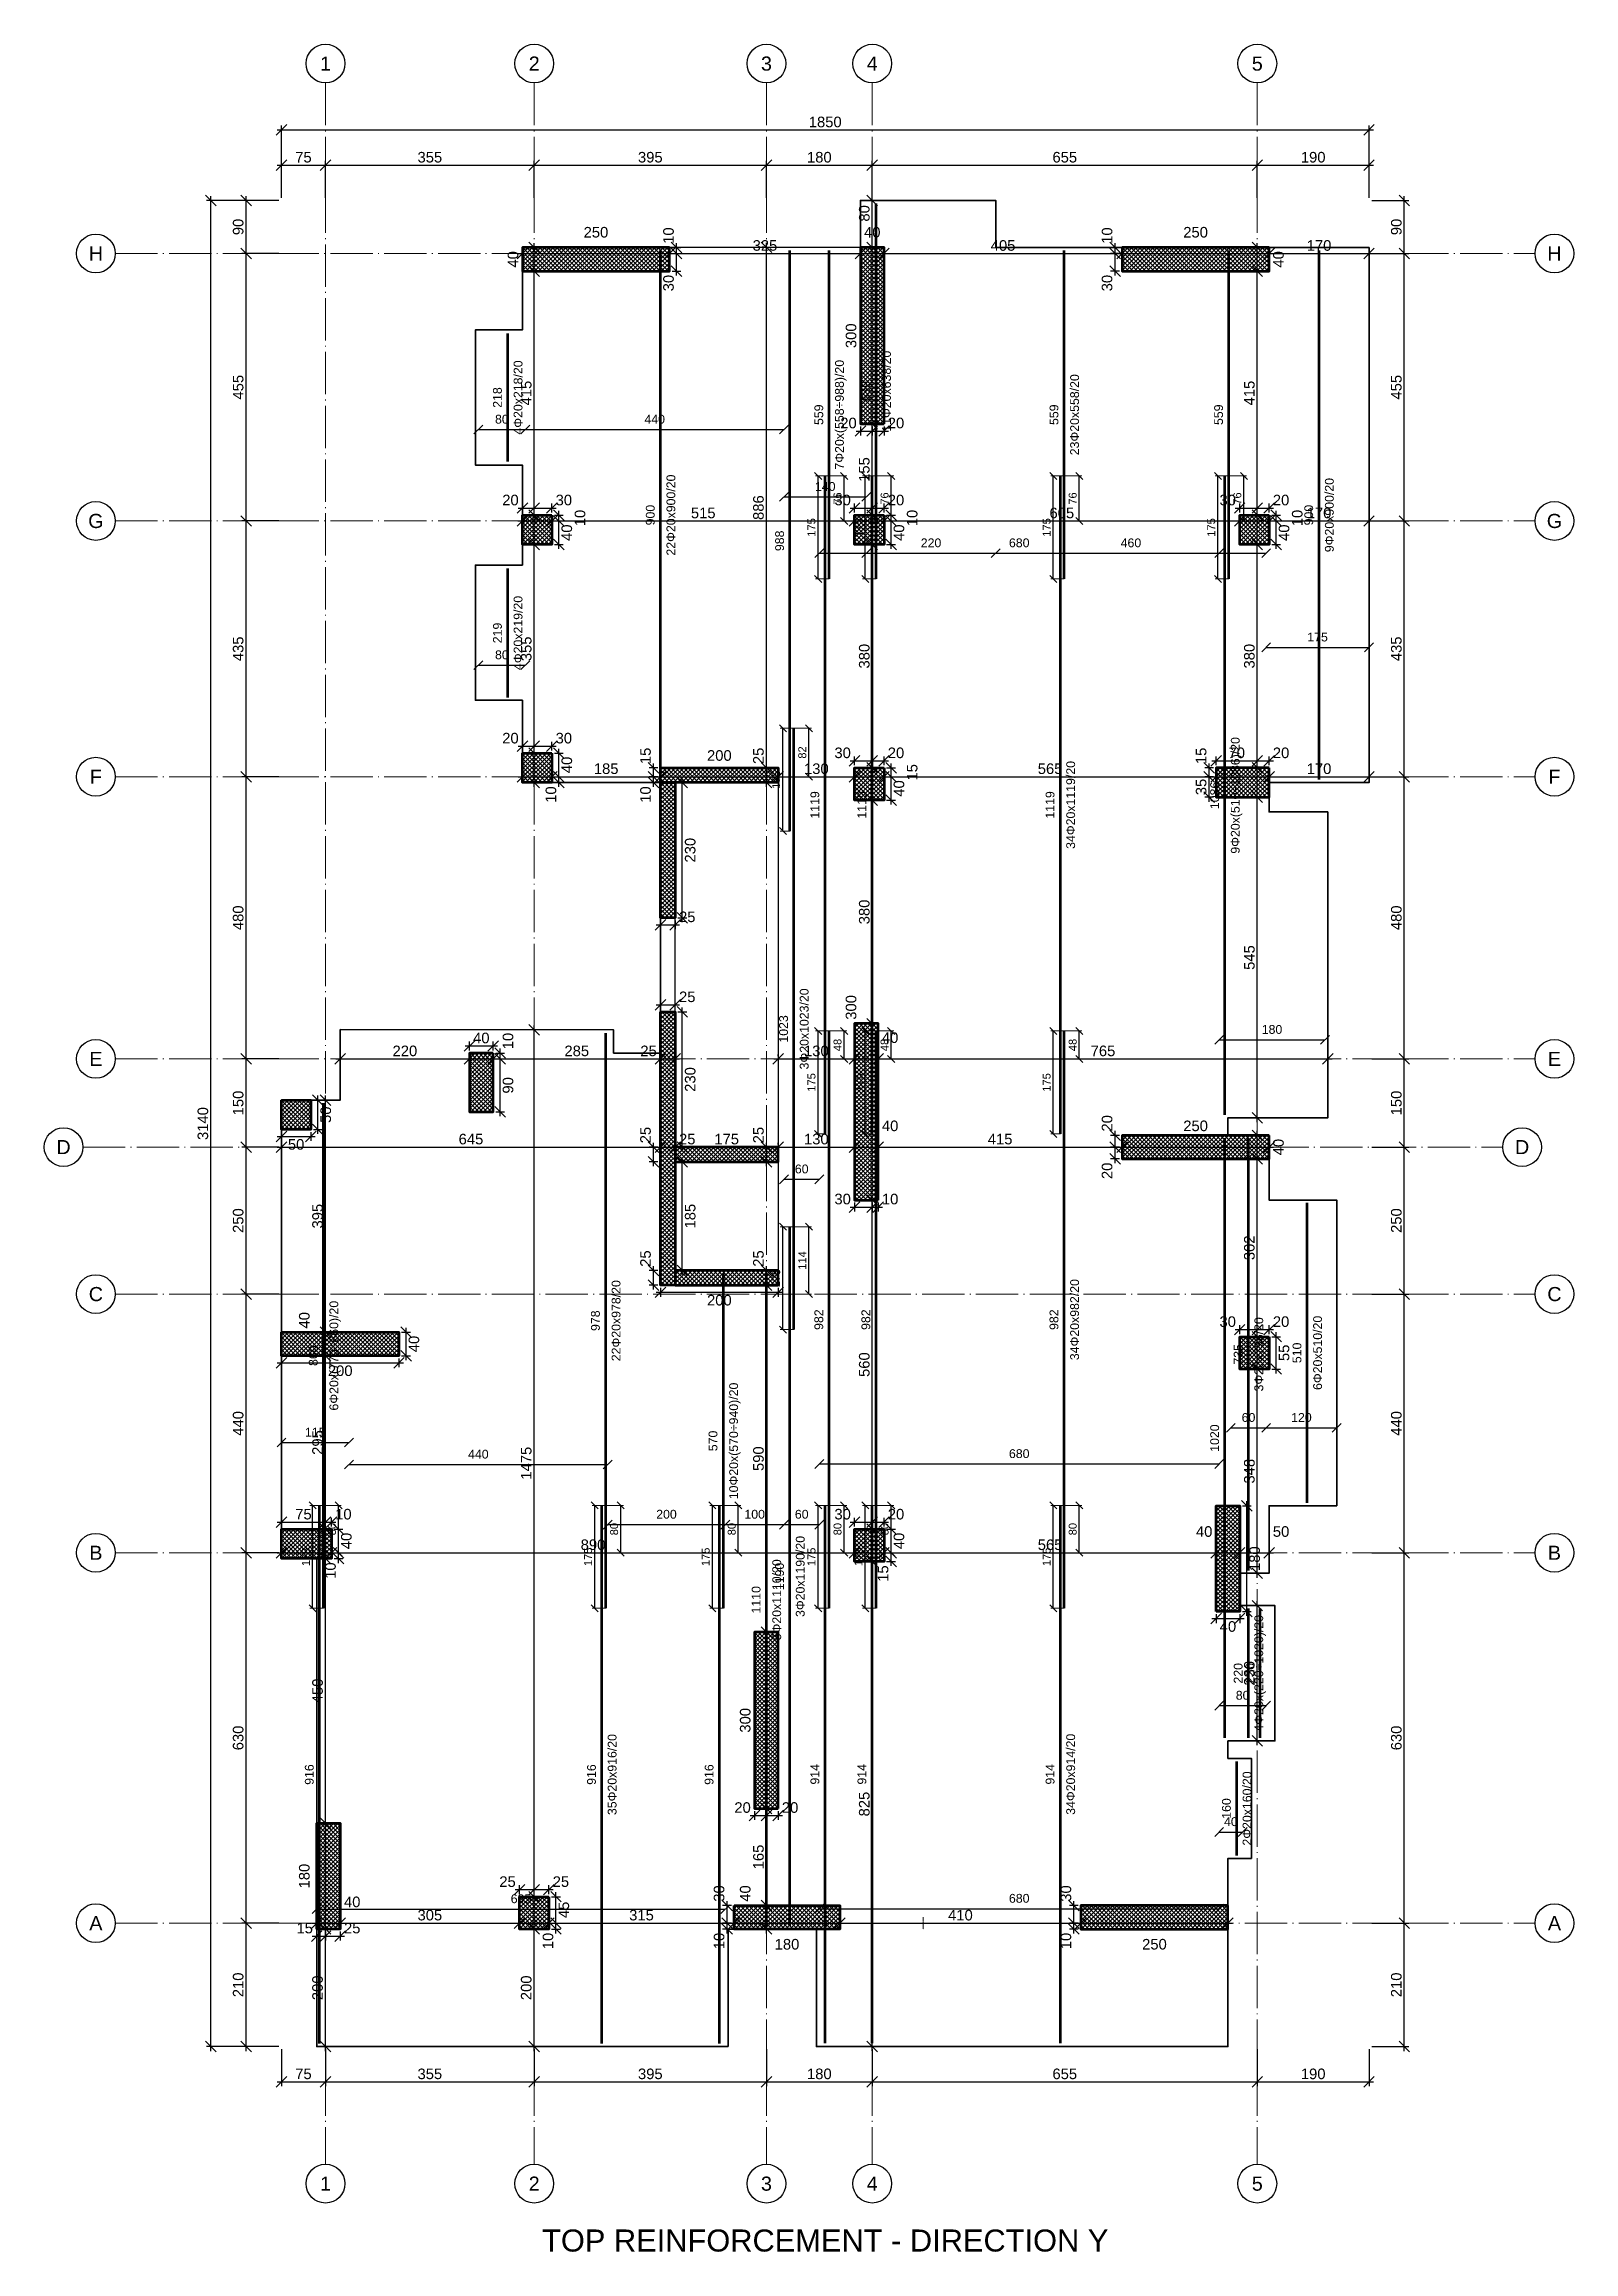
# Model space of a CAD drawing. Header units: millimetres. Extents: x -404 to 6018, y -5139 to 7890.
# Drawn here: x 3416 to 6018, y -5139 to -1384 of the extents above; entities that cross this region are included whole.
import ezdxf
from ezdxf.enums import TextEntityAlignment as Align

# ---------------------------------------------------------------- set-up
doc = ezdxf.new("R2010")
doc.units = ezdxf.units.MM
doc.linetypes.add('ZWCAD_ISO04W100', pattern=[30.5, 24, -3, 0.5, -3])
for name, color, linetype, lineweight in [('AXIS LINES', 255, 'ZWCAD_ISO04W100', 13), ('COLUMN', 140, 'Continuous', 53), ('SLAB', 3, 'Continuous', 35), ('WALL', 10, 'Continuous', 53)]:
    doc.layers.add(name, color=color, linetype=linetype, lineweight=lineweight)
for name, color, linetype in [('FLOOR', 3, 'Continuous'), ('FW_AXIS', 7, 'Continuous'), ('FW_COLUMN_HATCH', 8, 'Continuous'), ('FW_DIM', 7, 'Continuous'), ('FW_WALL_HATCH', 8, 'Continuous'), ('OPENING', 7, 'Continuous'), ('REB_NOTES', 7, 'Continuous'), ('REB_TOP_MESH_Y', 5, 'Continuous'), ('REB_TOP_MESH_Y_AXDIM', 5, 'Continuous'), ('REB_TOP_MESH_Y_LAP', 5, 'Continuous'), ('REB_TOP_MESH_Y_RANGE', 5, 'Continuous'), ('REB_TOP_MESH_Y_TEXT', 5, 'Continuous')]:
    doc.layers.add(name, color=color, linetype=linetype)
doc.styles.add('REBAR_TXT', font='arial.ttf')
doc.styles.get("Standard").update_dxf_attribs({"font": 'arial.ttf'})
doc.dimstyles.new('FW_DIM', dxfattribs={"dimtxt": 18, "dimasz": 9, "dimexe": 7.5, "dimexo": 4.5, "dimgap": 4.5, "dimtad": 1, "dimdec": 0, "dimtxsty": 'Standard', "dimtsz": 9, "dimcen": 2.5, "dimdle": 7.5, "dimclrd": 256, "dimclre": 256, "dimclrt": 7, "dimazin": 3, "dimtfac": 1, "dimtmove": 2, "dimatfit": 3})
doc.dimstyles.new('REBAR LAP', dxfattribs={"dimtxt": 13.5, "dimasz": 2.5, "dimexe": 4.5, "dimexo": 0, "dimgap": 4.5, "dimtad": 1, "dimdec": 0, "dimtxsty": 'Standard', "dimtsz": 6, "dimcen": 2.5, "dimclrd": 6, "dimclre": 6, "dimclrt": 7, "dimazin": 3, "dimtfac": 1, "dimtmove": 2, "dimatfit": 3, "dimlwd": 25, "dimlwe": 18})
doc.dimstyles.new('REBAR M-200', dxfattribs={"dimtxt": 15, "dimasz": 15, "dimexe": 25, "dimexo": 12.5, "dimgap": 10, "dimtad": 1, "dimdec": 0, "dimtxsty": 'Standard', "dimblk": 'NONE', "dimcen": 50, "dimse1": 1, "dimse2": 1, "dimclrd": 6, "dimclre": 6, "dimclrt": 7, "dimazin": 3, "dimtfac": 1, "dimtmove": 2, "dimatfit": 3, "dimldrblk": 'NONE', "dimlwd": 53})
doc.dimstyles.new('REBAR RANGE', dxfattribs={"dimtxt": 15, "dimasz": 2.5, "dimexe": 0, "dimexo": 0, "dimgap": 10, "dimtad": 1, "dimdec": 0, "dimtxsty": 'Standard', "dimtsz": 7.5, "dimcen": 2.5, "dimse1": 1, "dimse2": 1, "dimclrd": 6, "dimclre": 6, "dimclrt": 7, "dimazin": 3, "dimtfac": 1, "dimtmove": 2, "dimatfit": 3, "dimlwd": 25})

msp = doc.modelspace()

# ---------------------------------------------------------------- texts
at = {"layer": 'FW_AXIS', "color": 7, "style": 'REBAR_TXT'}
for s, p in [('1', (3895, -1417.1)), ('2', (4250, -1417.1)), ('3', (4645, -1417.1)), ('4', (4825, -1417.1)), ('5', (5480, -1417.1)), ('H', (3504.4, -1740.1)), ('H', (5985.4, -1740.1)), ('G', (3504.4, -2195.1)), ('G', (5985.4, -2195.1)), ('F', (3504.4, -2630.1)), ('F', (5985.4, -2630.1)), ('E', (3504.4, -3110.1)), ('E', (5985.4, -3110.1)), ('D', (3449.4, -3260.1)), ('D', (5930.4, -3260.1)), ('C', (3504.4, -3510.1)), ('C', (5985.4, -3510.1)), ('B', (3504.4, -3950.1)), ('B', (5985.4, -3950.1)), ('A', (3504.4, -4580.1)), ('A', (5985.4, -4580.1)), ('1', (3895, -5023.2)), ('2', (4250, -5023.2)), ('3', (4645, -5023.2)), ('4', (4825, -5023.2)), ('5', (5480, -5023.2))]:
    msp.add_text(s, height=24, dxfattribs=at).set_placement(p, align=Align.MIDDLE_CENTER)
at = {"layer": 'REB_NOTES', "color": 7, "style": 'REBAR_TXT'}
msp.add_text('TOP REINFORCEMENT - DIRECTION Y', height=37.5, dxfattribs=at).set_placement((4745, -5101.2), align=Align.TOP_CENTER)
at = {"layer": 'REB_TOP_MESH_Y_TEXT', "color": 7, "style": 'REBAR_TXT'}
for s, p in [('11Φ20x638/20', (4841.7, -1974.4)), ('4Φ20x218/20', (4215, -1985.1)), ('7Φ20x(558÷988)/20', (4761.7, -2014.4)), ('23Φ20x558/20', (5161.7, -2014.4)), ('22Φ20x900/20', (4475, -2185.1)), ('9Φ20x900/20', (5595, -2185.1)), ('4Φ20x219/20', (4215, -2385.6)), ('9Φ20x(510÷1086)/20', (5435, -2661.9)), ('34Φ20x1119/20', (5155, -2678.1)), ('3Φ20x1023/20', (4701.7, -3059.1)), ('22Φ20x978/20', (4381.7, -3555.4)), ('34Φ20x982/20', (5161.7, -3553.6)), ('6Φ20x(770÷860)/20', (3901.7, -3614.9)), ('3Φ20x735/20', (5475, -3612.6)), ('6Φ20x510/20', (5575, -3610.1)), ('10Φ20x(570÷940)/20', (4581.7, -3759.9)), ('3Φ20x1190/20', (4695, -3990.4)), ('5Φ20x1110/20', (4655, -4030.1)), ('4Φ20x(220÷1020)/20', (5475, -4155.1)), ('35Φ20x916/20', (4375, -4327.4)), ('34Φ20x914/20', (5155, -4326.9)), ('2Φ20x160/20', (5455, -4385.1))]:
    msp.add_text(s, height=15, rotation=90, dxfattribs=at).set_placement(p, align=Align.TOP_CENTER)

# ---------------------------------------------------------------- blocks, each defined once
blk = doc.blocks.new('*D1101')
at = {"color": 6, "lineweight": 53}
blk.add_line((4365, -4785.1), (4365, -3869.6), dxfattribs=at)
at = {"layer": 'Defpoints'}
for p in [(4365, -3869.6), (4365, -4785.1), (4365, -4785.1)]:
    blk.add_point(p, dxfattribs=at)
at = {"layer": 'REB_TOP_MESH_Y', "color": 7, "insert": (4347.5, -4327.4), "char_height": 15, "attachment_point": 5, "rotation": 90}
blk.add_mtext('916', dxfattribs=at)
blk = doc.blocks.new('_NONE')
blk = doc.blocks.new('*D1102')
at = {"color": 6, "lineweight": 53}
blk.add_line((4371.7, -4044.6), (4371.7, -3066.1), dxfattribs=at)
at = {"layer": 'Defpoints'}
for p in [(4371.7, -3066.1), (4371.7, -4044.6), (4371.7, -4044.6)]:
    blk.add_point(p, dxfattribs=at)
at = {"layer": 'REB_TOP_MESH_Y', "color": 7, "insert": (4354.2, -3555.4), "char_height": 15, "attachment_point": 5, "rotation": 90}
blk.add_mtext('978', dxfattribs=at)
blk = doc.blocks.new('_Oblique')
at = {"color": 0, "linetype": 'ByBlock', "lineweight": -2}
blk.add_line((-0.5, -0.5), (0.5, 0.5), dxfattribs=at)
blk = doc.blocks.new('*D1103')
at = {"color": 6, "lineweight": 18}
for p, q in [((4365, -3869.6), (4348.5, -3869.6)), ((4371.7, -4044.6), (4348.5, -4044.6))]:
    blk.add_line(p, q, dxfattribs=at)
at = {"color": 6, "lineweight": 25}
blk.add_line((4353, -4044.6), (4353, -3869.6), dxfattribs=at)
at = {"layer": 'Defpoints'}
for p in [(4365, -3869.6), (4353, -4044.6), (4371.7, -4044.6)]:
    blk.add_point(p, dxfattribs=at)
at = {"layer": 'REB_TOP_MESH_Y_LAP', "color": 6, "xscale": 12, "yscale": 12, "rotation": 90}
for p in [(4353, -3869.6), (4353, -4044.6)]:
    blk.add_blockref('_OBLIQUE', p, dxfattribs=at)
at = {"layer": 'REB_TOP_MESH_Y_LAP', "color": 7, "insert": (4341.7, -3957.1), "char_height": 13.5, "attachment_point": 5, "rotation": 90}
blk.add_mtext('175', dxfattribs=at)
blk = doc.blocks.new('*D1104')
at = {"color": 6, "lineweight": 18}
for p, q in [((4365, -3869.6), (4401.7, -3869.6)), ((4365, -3950.1), (4401.7, -3950.1))]:
    blk.add_line(p, q, dxfattribs=at)
at = {"color": 6, "lineweight": 25}
blk.add_line((4397.2, -3950.1), (4397.2, -3869.6), dxfattribs=at)
at = {"layer": 'Defpoints'}
for p in [(4365, -3869.6), (4365, -3950.1), (4397.2, -3950.1)]:
    blk.add_point(p, dxfattribs=at)
at = {"layer": 'REB_TOP_MESH_Y_AXDIM', "color": 6, "xscale": 12, "yscale": 12, "rotation": 90}
for p in [(4397.2, -3869.6), (4397.2, -3950.1)]:
    blk.add_blockref('_OBLIQUE', p, dxfattribs=at)
at = {"layer": 'REB_TOP_MESH_Y_AXDIM', "color": 7, "insert": (4386, -3909.9), "char_height": 13.5, "attachment_point": 5, "rotation": 90}
blk.add_mtext('80', dxfattribs=at)
blk = doc.blocks.new('*D1105')
at = {"color": 6, "lineweight": 53}
blk.add_line((5145, -4784.1), (5145, -3869.6), dxfattribs=at)
at = {"layer": 'Defpoints'}
for p in [(5145, -3869.6), (5145, -4784.1), (5145, -4784.1)]:
    blk.add_point(p, dxfattribs=at)
at = {"layer": 'REB_TOP_MESH_Y', "color": 7, "insert": (5127.5, -4326.9), "char_height": 15, "attachment_point": 5, "rotation": 90}
blk.add_mtext('914', dxfattribs=at)
blk = doc.blocks.new('*D1106')
at = {"color": 6, "lineweight": 53}
blk.add_line((5151.7, -4044.6), (5151.7, -3062.6), dxfattribs=at)
at = {"layer": 'Defpoints'}
for p in [(5151.7, -3062.6), (5151.7, -4044.6), (5151.7, -4044.6)]:
    blk.add_point(p, dxfattribs=at)
at = {"layer": 'REB_TOP_MESH_Y', "color": 7, "insert": (5134.2, -3553.6), "char_height": 15, "attachment_point": 5, "rotation": 90}
blk.add_mtext('982', dxfattribs=at)
blk = doc.blocks.new('*D1107')
at = {"color": 6, "lineweight": 53}
blk.add_line((5145, -3237.6), (5145, -2118.6), dxfattribs=at)
at = {"layer": 'Defpoints'}
for p in [(5145, -2118.6), (5145, -3237.6), (5145, -3237.6)]:
    blk.add_point(p, dxfattribs=at)
at = {"layer": 'REB_TOP_MESH_Y', "color": 7, "insert": (5127.5, -2678.1), "char_height": 15, "attachment_point": 5, "rotation": 90}
blk.add_mtext('1119', dxfattribs=at)
blk = doc.blocks.new('*D1108')
at = {"color": 6, "lineweight": 53}
blk.add_line((5151.7, -2293.6), (5151.7, -1735.1), dxfattribs=at)
at = {"layer": 'Defpoints'}
for p in [(5151.7, -1735.1), (5151.7, -2293.6), (5151.7, -2293.6)]:
    blk.add_point(p, dxfattribs=at)
at = {"layer": 'REB_TOP_MESH_Y', "color": 7, "insert": (5134.2, -2014.4), "char_height": 15, "attachment_point": 5, "rotation": 90}
blk.add_mtext('559', dxfattribs=at)
blk = doc.blocks.new('*D1109')
at = {"color": 6, "lineweight": 18}
for p, q in [((5145, -3869.6), (5128.5, -3869.6)), ((5151.7, -4044.6), (5128.5, -4044.6))]:
    blk.add_line(p, q, dxfattribs=at)
at = {"color": 6, "lineweight": 25}
blk.add_line((5133, -4044.6), (5133, -3869.6), dxfattribs=at)
at = {"layer": 'Defpoints'}
for p in [(5145, -3869.6), (5133, -4044.6), (5151.7, -4044.6)]:
    blk.add_point(p, dxfattribs=at)
at = {"layer": 'REB_TOP_MESH_Y_LAP', "color": 6, "xscale": 12, "yscale": 12, "rotation": 90}
for p in [(5133, -3869.6), (5133, -4044.6)]:
    blk.add_blockref('_OBLIQUE', p, dxfattribs=at)
at = {"layer": 'REB_TOP_MESH_Y_LAP', "color": 7, "insert": (5121.7, -3957.1), "char_height": 13.5, "attachment_point": 5, "rotation": 90}
blk.add_mtext('175', dxfattribs=at)
blk = doc.blocks.new('*D1110')
at = {"color": 6, "lineweight": 18}
for p, q in [((5145, -3869.6), (5181.7, -3869.6)), ((5145, -3950.1), (5181.7, -3950.1))]:
    blk.add_line(p, q, dxfattribs=at)
at = {"color": 6, "lineweight": 25}
blk.add_line((5177.2, -3950.1), (5177.2, -3869.6), dxfattribs=at)
at = {"layer": 'Defpoints'}
for p in [(5145, -3869.6), (5145, -3950.1), (5177.2, -3950.1)]:
    blk.add_point(p, dxfattribs=at)
at = {"layer": 'REB_TOP_MESH_Y_AXDIM', "color": 6, "xscale": 12, "yscale": 12, "rotation": 90}
for p in [(5177.2, -3869.6), (5177.2, -3950.1)]:
    blk.add_blockref('_OBLIQUE', p, dxfattribs=at)
at = {"layer": 'REB_TOP_MESH_Y_AXDIM', "color": 7, "insert": (5166, -3909.9), "char_height": 13.5, "attachment_point": 5, "rotation": 90}
blk.add_mtext('80', dxfattribs=at)
blk = doc.blocks.new('*D1111')
at = {"color": 6, "lineweight": 18}
for p, q in [((5151.7, -3062.6), (5128.5, -3062.6)), ((5145, -3237.6), (5128.5, -3237.6))]:
    blk.add_line(p, q, dxfattribs=at)
at = {"color": 6, "lineweight": 25}
blk.add_line((5133, -3237.6), (5133, -3062.6), dxfattribs=at)
at = {"layer": 'Defpoints'}
for p in [(5151.7, -3062.6), (5133, -3237.6), (5145, -3237.6)]:
    blk.add_point(p, dxfattribs=at)
at = {"layer": 'REB_TOP_MESH_Y_LAP', "color": 6, "xscale": 12, "yscale": 12, "rotation": 90}
for p in [(5133, -3062.6), (5133, -3237.6)]:
    blk.add_blockref('_OBLIQUE', p, dxfattribs=at)
at = {"layer": 'REB_TOP_MESH_Y_LAP', "color": 7, "insert": (5121.7, -3150.1), "char_height": 13.5, "attachment_point": 5, "rotation": 90}
blk.add_mtext('175', dxfattribs=at)
blk = doc.blocks.new('*D1112')
at = {"color": 6, "lineweight": 18}
for p, q in [((5151.7, -3062.6), (5181.7, -3062.6)), ((5151.7, -3110.1), (5181.7, -3110.1))]:
    blk.add_line(p, q, dxfattribs=at)
at = {"color": 6, "lineweight": 25}
blk.add_line((5177.2, -3110.1), (5177.2, -3062.6), dxfattribs=at)
at = {"layer": 'Defpoints'}
for p in [(5151.7, -3062.6), (5151.7, -3110.1), (5177.2, -3110.1)]:
    blk.add_point(p, dxfattribs=at)
at = {"layer": 'REB_TOP_MESH_Y_AXDIM', "color": 6, "xscale": 12, "yscale": 12, "rotation": 90}
for p in [(5177.2, -3062.6), (5177.2, -3110.1)]:
    blk.add_blockref('_OBLIQUE', p, dxfattribs=at)
at = {"layer": 'REB_TOP_MESH_Y_AXDIM', "color": 7, "insert": (5166, -3086.4), "char_height": 13.5, "attachment_point": 5, "rotation": 90}
blk.add_mtext('48', dxfattribs=at)
blk = doc.blocks.new('*D1113')
at = {"color": 6, "lineweight": 18}
for p, q in [((5145, -2118.6), (5128.5, -2118.6)), ((5151.7, -2293.6), (5128.5, -2293.6))]:
    blk.add_line(p, q, dxfattribs=at)
at = {"color": 6, "lineweight": 25}
blk.add_line((5133, -2293.6), (5133, -2118.6), dxfattribs=at)
at = {"layer": 'Defpoints'}
for p in [(5145, -2118.6), (5133, -2293.6), (5151.7, -2293.6)]:
    blk.add_point(p, dxfattribs=at)
at = {"layer": 'REB_TOP_MESH_Y_LAP', "color": 6, "xscale": 12, "yscale": 12, "rotation": 90}
for p in [(5133, -2118.6), (5133, -2293.6)]:
    blk.add_blockref('_OBLIQUE', p, dxfattribs=at)
at = {"layer": 'REB_TOP_MESH_Y_LAP', "color": 7, "insert": (5121.7, -2206.1), "char_height": 13.5, "attachment_point": 5, "rotation": 90}
blk.add_mtext('175', dxfattribs=at)
blk = doc.blocks.new('*D1114')
at = {"color": 6, "lineweight": 18}
for p, q in [((5145, -2118.6), (5181.7, -2118.6)), ((5145, -2195.1), (5181.7, -2195.1))]:
    blk.add_line(p, q, dxfattribs=at)
at = {"color": 6, "lineweight": 25}
blk.add_line((5177.2, -2195.1), (5177.2, -2118.6), dxfattribs=at)
at = {"layer": 'Defpoints'}
for p in [(5145, -2118.6), (5145, -2195.1), (5177.2, -2195.1)]:
    blk.add_point(p, dxfattribs=at)
at = {"layer": 'REB_TOP_MESH_Y_AXDIM', "color": 6, "xscale": 12, "yscale": 12, "rotation": 90}
for p in [(5177.2, -2118.6), (5177.2, -2195.1)]:
    blk.add_blockref('_OBLIQUE', p, dxfattribs=at)
at = {"layer": 'REB_TOP_MESH_Y_AXDIM', "color": 7, "insert": (5166, -2156.9), "char_height": 13.5, "attachment_point": 5, "rotation": 90}
blk.add_mtext('76', dxfattribs=at)
blk = doc.blocks.new('*D1115')
at = {"color": 6, "lineweight": 53}
blk.add_line((4825, -4784.1), (4825, -3869.6), dxfattribs=at)
at = {"layer": 'Defpoints'}
for p in [(4825, -3869.6), (4825, -4784.1), (4825, -4784.1)]:
    blk.add_point(p, dxfattribs=at)
at = {"layer": 'REB_TOP_MESH_Y', "color": 7, "insert": (4807.5, -4326.9), "char_height": 15, "attachment_point": 5, "rotation": 90}
blk.add_mtext('914', dxfattribs=at)
blk = doc.blocks.new('*D1116')
at = {"color": 6, "lineweight": 53}
blk.add_line((4831.7, -4044.6), (4831.7, -3062.6), dxfattribs=at)
at = {"layer": 'Defpoints'}
for p in [(4831.7, -3062.6), (4831.7, -4044.6), (4831.7, -4044.6)]:
    blk.add_point(p, dxfattribs=at)
at = {"layer": 'REB_TOP_MESH_Y', "color": 7, "insert": (4814.2, -3553.6), "char_height": 15, "attachment_point": 5, "rotation": 90}
blk.add_mtext('982', dxfattribs=at)
blk = doc.blocks.new('*D1117')
at = {"color": 6, "lineweight": 53}
blk.add_line((4825, -3237.6), (4825, -2118.6), dxfattribs=at)
at = {"layer": 'Defpoints'}
for p in [(4825, -2118.6), (4825, -3237.6), (4825, -3237.6)]:
    blk.add_point(p, dxfattribs=at)
at = {"layer": 'REB_TOP_MESH_Y', "color": 7, "insert": (4807.5, -2678.1), "char_height": 15, "attachment_point": 5, "rotation": 90}
blk.add_mtext('1119', dxfattribs=at)
blk = doc.blocks.new('*D1118')
at = {"color": 6, "lineweight": 53}
blk.add_line((4831.7, -2293.6), (4831.7, -1655.1), dxfattribs=at)
at = {"layer": 'Defpoints'}
for p in [(4831.7, -1655.1), (4831.7, -2293.6), (4831.7, -2293.6)]:
    blk.add_point(p, dxfattribs=at)
at = {"layer": 'REB_TOP_MESH_Y', "color": 7, "insert": (4814.2, -1974.4), "char_height": 15, "attachment_point": 5, "rotation": 90}
blk.add_mtext('639', dxfattribs=at)
blk = doc.blocks.new('*D1119')
at = {"color": 6, "lineweight": 18}
for p, q in [((4825, -3869.6), (4808.5, -3869.6)), ((4831.7, -4044.6), (4808.5, -4044.6))]:
    blk.add_line(p, q, dxfattribs=at)
at = {"color": 6, "lineweight": 25}
blk.add_line((4813, -4044.6), (4813, -3869.6), dxfattribs=at)
at = {"layer": 'Defpoints'}
for p in [(4825, -3869.6), (4813, -4044.6), (4831.7, -4044.6)]:
    blk.add_point(p, dxfattribs=at)
at = {"layer": 'REB_TOP_MESH_Y_LAP', "color": 6, "xscale": 12, "yscale": 12, "rotation": 90}
for p in [(4813, -3869.6), (4813, -4044.6)]:
    blk.add_blockref('_OBLIQUE', p, dxfattribs=at)
at = {"layer": 'REB_TOP_MESH_Y_LAP', "color": 7, "insert": (4801.7, -3957.1), "char_height": 13.5, "attachment_point": 5, "rotation": 90}
blk.add_mtext('175', dxfattribs=at)
blk = doc.blocks.new('*D1120')
at = {"color": 6, "lineweight": 18}
for p, q in [((4825, -3869.6), (4861.7, -3869.6)), ((4825, -3950.1), (4861.7, -3950.1))]:
    blk.add_line(p, q, dxfattribs=at)
at = {"color": 6, "lineweight": 25}
blk.add_line((4857.2, -3950.1), (4857.2, -3869.6), dxfattribs=at)
at = {"layer": 'Defpoints'}
for p in [(4825, -3869.6), (4825, -3950.1), (4857.2, -3950.1)]:
    blk.add_point(p, dxfattribs=at)
at = {"layer": 'REB_TOP_MESH_Y_AXDIM', "color": 6, "xscale": 12, "yscale": 12, "rotation": 90}
for p in [(4857.2, -3869.6), (4857.2, -3950.1)]:
    blk.add_blockref('_OBLIQUE', p, dxfattribs=at)
at = {"layer": 'REB_TOP_MESH_Y_AXDIM', "color": 7, "insert": (4846, -3909.9), "char_height": 13.5, "attachment_point": 5, "rotation": 90}
blk.add_mtext('80', dxfattribs=at)
blk = doc.blocks.new('*D1121')
at = {"color": 6, "lineweight": 18}
for p, q in [((4831.7, -3062.6), (4808.5, -3062.6)), ((4825, -3237.6), (4808.5, -3237.6))]:
    blk.add_line(p, q, dxfattribs=at)
at = {"color": 6, "lineweight": 25}
blk.add_line((4813, -3237.6), (4813, -3062.6), dxfattribs=at)
at = {"layer": 'Defpoints'}
for p in [(4831.7, -3062.6), (4813, -3237.6), (4825, -3237.6)]:
    blk.add_point(p, dxfattribs=at)
at = {"layer": 'REB_TOP_MESH_Y_LAP', "color": 6, "xscale": 12, "yscale": 12, "rotation": 90}
for p in [(4813, -3062.6), (4813, -3237.6)]:
    blk.add_blockref('_OBLIQUE', p, dxfattribs=at)
at = {"layer": 'REB_TOP_MESH_Y_LAP', "color": 7, "insert": (4801.7, -3150.1), "char_height": 13.5, "attachment_point": 5, "rotation": 90}
blk.add_mtext('175', dxfattribs=at)
blk = doc.blocks.new('*D1122')
at = {"color": 6, "lineweight": 18}
for p, q in [((4831.7, -3062.6), (4861.7, -3062.6)), ((4831.7, -3110.1), (4861.7, -3110.1))]:
    blk.add_line(p, q, dxfattribs=at)
at = {"color": 6, "lineweight": 25}
blk.add_line((4857.2, -3110.1), (4857.2, -3062.6), dxfattribs=at)
at = {"layer": 'Defpoints'}
for p in [(4831.7, -3062.6), (4831.7, -3110.1), (4857.2, -3110.1)]:
    blk.add_point(p, dxfattribs=at)
at = {"layer": 'REB_TOP_MESH_Y_AXDIM', "color": 6, "xscale": 12, "yscale": 12, "rotation": 90}
for p in [(4857.2, -3062.6), (4857.2, -3110.1)]:
    blk.add_blockref('_OBLIQUE', p, dxfattribs=at)
at = {"layer": 'REB_TOP_MESH_Y_AXDIM', "color": 7, "insert": (4846, -3086.4), "char_height": 13.5, "attachment_point": 5, "rotation": 90}
blk.add_mtext('48', dxfattribs=at)
blk = doc.blocks.new('*D1123')
at = {"color": 6, "lineweight": 18}
for p, q in [((4825, -2118.6), (4808.5, -2118.6)), ((4831.7, -2293.6), (4808.5, -2293.6))]:
    blk.add_line(p, q, dxfattribs=at)
at = {"color": 6, "lineweight": 25}
blk.add_line((4813, -2293.6), (4813, -2118.6), dxfattribs=at)
at = {"layer": 'Defpoints'}
for p in [(4825, -2118.6), (4813, -2293.6), (4831.7, -2293.6)]:
    blk.add_point(p, dxfattribs=at)
at = {"layer": 'REB_TOP_MESH_Y_LAP', "color": 6, "xscale": 12, "yscale": 12, "rotation": 90}
for p in [(4813, -2118.6), (4813, -2293.6)]:
    blk.add_blockref('_OBLIQUE', p, dxfattribs=at)
at = {"layer": 'REB_TOP_MESH_Y_LAP', "color": 7, "insert": (4801.7, -2206.1), "char_height": 13.5, "attachment_point": 5, "rotation": 90}
blk.add_mtext('175', dxfattribs=at)
blk = doc.blocks.new('*D1124')
at = {"color": 6, "lineweight": 18}
for p, q in [((4825, -2118.6), (4861.7, -2118.6)), ((4825, -2195.1), (4861.7, -2195.1))]:
    blk.add_line(p, q, dxfattribs=at)
at = {"color": 6, "lineweight": 25}
blk.add_line((4857.2, -2195.1), (4857.2, -2118.6), dxfattribs=at)
at = {"layer": 'Defpoints'}
for p in [(4825, -2118.6), (4825, -2195.1), (4857.2, -2195.1)]:
    blk.add_point(p, dxfattribs=at)
at = {"layer": 'REB_TOP_MESH_Y_AXDIM', "color": 6, "xscale": 12, "yscale": 12, "rotation": 90}
for p in [(4857.2, -2118.6), (4857.2, -2195.1)]:
    blk.add_blockref('_OBLIQUE', p, dxfattribs=at)
at = {"layer": 'REB_TOP_MESH_Y_AXDIM', "color": 7, "insert": (4846, -2156.9), "char_height": 13.5, "attachment_point": 5, "rotation": 90}
blk.add_mtext('76', dxfattribs=at)
blk = doc.blocks.new('*D1125')
at = {"color": 6, "lineweight": 53}
blk.add_line((4565, -4785.1), (4565, -3869.6), dxfattribs=at)
at = {"layer": 'Defpoints'}
for p in [(4565, -3869.6), (4565, -4785.1), (4565, -4785.1)]:
    blk.add_point(p, dxfattribs=at)
at = {"layer": 'REB_TOP_MESH_Y', "color": 7, "insert": (4547.5, -4327.4), "char_height": 15, "attachment_point": 5, "rotation": 90}
blk.add_mtext('916', dxfattribs=at)
blk = doc.blocks.new('*D1126')
at = {"color": 6, "lineweight": 53}
blk.add_line((4571.7, -4044.6), (4571.7, -3475.1), dxfattribs=at)
at = {"layer": 'Defpoints'}
for p in [(4571.7, -3475.1), (4571.7, -4044.6), (4571.7, -4044.6)]:
    blk.add_point(p, dxfattribs=at)
at = {"layer": 'REB_TOP_MESH_Y', "color": 7, "insert": (4554.2, -3759.9), "char_height": 15, "attachment_point": 5, "rotation": 90}
blk.add_mtext('570', dxfattribs=at)
blk = doc.blocks.new('*D1127')
at = {"color": 6, "lineweight": 18}
for p, q in [((4565, -3869.6), (4548.5, -3869.6)), ((4571.7, -4044.6), (4548.5, -4044.6))]:
    blk.add_line(p, q, dxfattribs=at)
at = {"color": 6, "lineweight": 25}
blk.add_line((4553, -4044.6), (4553, -3869.6), dxfattribs=at)
at = {"layer": 'Defpoints'}
for p in [(4565, -3869.6), (4553, -4044.6), (4571.7, -4044.6)]:
    blk.add_point(p, dxfattribs=at)
at = {"layer": 'REB_TOP_MESH_Y_LAP', "color": 6, "xscale": 12, "yscale": 12, "rotation": 90}
for p in [(4553, -3869.6), (4553, -4044.6)]:
    blk.add_blockref('_OBLIQUE', p, dxfattribs=at)
at = {"layer": 'REB_TOP_MESH_Y_LAP', "color": 7, "insert": (4541.7, -3957.1), "char_height": 13.5, "attachment_point": 5, "rotation": 90}
blk.add_mtext('175', dxfattribs=at)
blk = doc.blocks.new('*D1128')
at = {"color": 6, "lineweight": 18}
for p, q in [((4565, -3869.6), (4601.7, -3869.6)), ((4565, -3950.1), (4601.7, -3950.1))]:
    blk.add_line(p, q, dxfattribs=at)
at = {"color": 6, "lineweight": 25}
blk.add_line((4597.2, -3950.1), (4597.2, -3869.6), dxfattribs=at)
at = {"layer": 'Defpoints'}
for p in [(4565, -3869.6), (4565, -3950.1), (4597.2, -3950.1)]:
    blk.add_point(p, dxfattribs=at)
at = {"layer": 'REB_TOP_MESH_Y_AXDIM', "color": 6, "xscale": 12, "yscale": 12, "rotation": 90}
for p in [(4597.2, -3869.6), (4597.2, -3950.1)]:
    blk.add_blockref('_OBLIQUE', p, dxfattribs=at)
at = {"layer": 'REB_TOP_MESH_Y_AXDIM', "color": 7, "insert": (4586, -3909.9), "char_height": 13.5, "attachment_point": 5, "rotation": 90}
blk.add_mtext('80', dxfattribs=at)
blk = doc.blocks.new('*D1129')
at = {"color": 6, "lineweight": 53}
blk.add_line((4745, -4784.1), (4745, -3869.6), dxfattribs=at)
at = {"layer": 'Defpoints'}
for p in [(4745, -3869.6), (4745, -4784.1), (4745, -4784.1)]:
    blk.add_point(p, dxfattribs=at)
at = {"layer": 'REB_TOP_MESH_Y', "color": 7, "insert": (4727.5, -4326.9), "char_height": 15, "attachment_point": 5, "rotation": 90}
blk.add_mtext('914', dxfattribs=at)
blk = doc.blocks.new('*D1130')
at = {"color": 6, "lineweight": 53}
blk.add_line((4751.7, -4044.6), (4751.7, -3062.6), dxfattribs=at)
at = {"layer": 'Defpoints'}
for p in [(4751.7, -3062.6), (4751.7, -4044.6), (4751.7, -4044.6)]:
    blk.add_point(p, dxfattribs=at)
at = {"layer": 'REB_TOP_MESH_Y', "color": 7, "insert": (4734.2, -3553.6), "char_height": 15, "attachment_point": 5, "rotation": 90}
blk.add_mtext('982', dxfattribs=at)
blk = doc.blocks.new('*D1131')
at = {"color": 6, "lineweight": 53}
blk.add_line((4745, -3237.6), (4745, -2118.6), dxfattribs=at)
at = {"layer": 'Defpoints'}
for p in [(4745, -2118.6), (4745, -3237.6), (4745, -3237.6)]:
    blk.add_point(p, dxfattribs=at)
at = {"layer": 'REB_TOP_MESH_Y', "color": 7, "insert": (4727.5, -2678.1), "char_height": 15, "attachment_point": 5, "rotation": 90}
blk.add_mtext('1119', dxfattribs=at)
blk = doc.blocks.new('*D1132')
at = {"color": 6, "lineweight": 53}
blk.add_line((4751.7, -2293.6), (4751.7, -1735.1), dxfattribs=at)
at = {"layer": 'Defpoints'}
for p in [(4751.7, -1735.1), (4751.7, -2293.6), (4751.7, -2293.6)]:
    blk.add_point(p, dxfattribs=at)
at = {"layer": 'REB_TOP_MESH_Y', "color": 7, "insert": (4734.2, -2014.4), "char_height": 15, "attachment_point": 5, "rotation": 90}
blk.add_mtext('559', dxfattribs=at)
blk = doc.blocks.new('*D1133')
at = {"color": 6, "lineweight": 18}
for p, q in [((4745, -3869.6), (4728.5, -3869.6)), ((4751.7, -4044.6), (4728.5, -4044.6))]:
    blk.add_line(p, q, dxfattribs=at)
at = {"color": 6, "lineweight": 25}
blk.add_line((4733, -4044.6), (4733, -3869.6), dxfattribs=at)
at = {"layer": 'Defpoints'}
for p in [(4745, -3869.6), (4733, -4044.6), (4751.7, -4044.6)]:
    blk.add_point(p, dxfattribs=at)
at = {"layer": 'REB_TOP_MESH_Y_LAP', "color": 6, "xscale": 12, "yscale": 12, "rotation": 90}
for p in [(4733, -3869.6), (4733, -4044.6)]:
    blk.add_blockref('_OBLIQUE', p, dxfattribs=at)
at = {"layer": 'REB_TOP_MESH_Y_LAP', "color": 7, "insert": (4721.7, -3957.1), "char_height": 13.5, "attachment_point": 5, "rotation": 90}
blk.add_mtext('175', dxfattribs=at)
blk = doc.blocks.new('*D1134')
at = {"color": 6, "lineweight": 18}
for p, q in [((4745, -3869.6), (4781.7, -3869.6)), ((4745, -3950.1), (4781.7, -3950.1))]:
    blk.add_line(p, q, dxfattribs=at)
at = {"color": 6, "lineweight": 25}
blk.add_line((4777.2, -3950.1), (4777.2, -3869.6), dxfattribs=at)
at = {"layer": 'Defpoints'}
for p in [(4745, -3869.6), (4745, -3950.1), (4777.2, -3950.1)]:
    blk.add_point(p, dxfattribs=at)
at = {"layer": 'REB_TOP_MESH_Y_AXDIM', "color": 6, "xscale": 12, "yscale": 12, "rotation": 90}
for p in [(4777.2, -3869.6), (4777.2, -3950.1)]:
    blk.add_blockref('_OBLIQUE', p, dxfattribs=at)
at = {"layer": 'REB_TOP_MESH_Y_AXDIM', "color": 7, "insert": (4766, -3909.9), "char_height": 13.5, "attachment_point": 5, "rotation": 90}
blk.add_mtext('80', dxfattribs=at)
blk = doc.blocks.new('*D1135')
at = {"color": 6, "lineweight": 18}
for p, q in [((4751.7, -3062.6), (4728.5, -3062.6)), ((4745, -3237.6), (4728.5, -3237.6))]:
    blk.add_line(p, q, dxfattribs=at)
at = {"color": 6, "lineweight": 25}
blk.add_line((4733, -3237.6), (4733, -3062.6), dxfattribs=at)
at = {"layer": 'Defpoints'}
for p in [(4751.7, -3062.6), (4733, -3237.6), (4745, -3237.6)]:
    blk.add_point(p, dxfattribs=at)
at = {"layer": 'REB_TOP_MESH_Y_LAP', "color": 6, "xscale": 12, "yscale": 12, "rotation": 90}
for p in [(4733, -3062.6), (4733, -3237.6)]:
    blk.add_blockref('_OBLIQUE', p, dxfattribs=at)
at = {"layer": 'REB_TOP_MESH_Y_LAP', "color": 7, "insert": (4721.7, -3150.1), "char_height": 13.5, "attachment_point": 5, "rotation": 90}
blk.add_mtext('175', dxfattribs=at)
blk = doc.blocks.new('*D1136')
at = {"color": 6, "lineweight": 18}
for p, q in [((4751.7, -3062.6), (4781.7, -3062.6)), ((4751.7, -3110.1), (4781.7, -3110.1))]:
    blk.add_line(p, q, dxfattribs=at)
at = {"color": 6, "lineweight": 25}
blk.add_line((4777.2, -3110.1), (4777.2, -3062.6), dxfattribs=at)
at = {"layer": 'Defpoints'}
for p in [(4751.7, -3062.6), (4751.7, -3110.1), (4777.2, -3110.1)]:
    blk.add_point(p, dxfattribs=at)
at = {"layer": 'REB_TOP_MESH_Y_AXDIM', "color": 6, "xscale": 12, "yscale": 12, "rotation": 90}
for p in [(4777.2, -3062.6), (4777.2, -3110.1)]:
    blk.add_blockref('_OBLIQUE', p, dxfattribs=at)
at = {"layer": 'REB_TOP_MESH_Y_AXDIM', "color": 7, "insert": (4766, -3086.4), "char_height": 13.5, "attachment_point": 5, "rotation": 90}
blk.add_mtext('48', dxfattribs=at)
blk = doc.blocks.new('*D1137')
at = {"color": 6, "lineweight": 18}
for p, q in [((4745, -2118.6), (4728.5, -2118.6)), ((4751.7, -2293.6), (4728.5, -2293.6))]:
    blk.add_line(p, q, dxfattribs=at)
at = {"color": 6, "lineweight": 25}
blk.add_line((4733, -2293.6), (4733, -2118.6), dxfattribs=at)
at = {"layer": 'Defpoints'}
for p in [(4745, -2118.6), (4733, -2293.6), (4751.7, -2293.6)]:
    blk.add_point(p, dxfattribs=at)
at = {"layer": 'REB_TOP_MESH_Y_LAP', "color": 6, "xscale": 12, "yscale": 12, "rotation": 90}
for p in [(4733, -2118.6), (4733, -2293.6)]:
    blk.add_blockref('_OBLIQUE', p, dxfattribs=at)
at = {"layer": 'REB_TOP_MESH_Y_LAP', "color": 7, "insert": (4721.7, -2206.1), "char_height": 13.5, "attachment_point": 5, "rotation": 90}
blk.add_mtext('175', dxfattribs=at)
blk = doc.blocks.new('*D1138')
at = {"color": 6, "lineweight": 18}
for p, q in [((4745, -2118.6), (4781.7, -2118.6)), ((4745, -2195.1), (4781.7, -2195.1))]:
    blk.add_line(p, q, dxfattribs=at)
at = {"color": 6, "lineweight": 25}
blk.add_line((4777.2, -2195.1), (4777.2, -2118.6), dxfattribs=at)
at = {"layer": 'Defpoints'}
for p in [(4745, -2118.6), (4745, -2195.1), (4777.2, -2195.1)]:
    blk.add_point(p, dxfattribs=at)
at = {"layer": 'REB_TOP_MESH_Y_AXDIM', "color": 6, "xscale": 12, "yscale": 12, "rotation": 90}
for p in [(4777.2, -2118.6), (4777.2, -2195.1)]:
    blk.add_blockref('_OBLIQUE', p, dxfattribs=at)
at = {"layer": 'REB_TOP_MESH_Y_AXDIM', "color": 7, "insert": (4766, -2156.9), "char_height": 13.5, "attachment_point": 5, "rotation": 90}
blk.add_mtext('76', dxfattribs=at)
blk = doc.blocks.new('*D1139')
at = {"color": 6, "lineweight": 53}
blk.add_line((5425, -3205.1), (5425, -2118.6), dxfattribs=at)
at = {"layer": 'Defpoints'}
for p in [(5425, -2118.6), (5425, -3205.1), (5425, -3205.1)]:
    blk.add_point(p, dxfattribs=at)
at = {"layer": 'REB_TOP_MESH_Y', "color": 7, "insert": (5407.5, -2661.9), "char_height": 15, "attachment_point": 5, "rotation": 90}
blk.add_mtext('1086', dxfattribs=at)
blk = doc.blocks.new('*D1140')
at = {"color": 6, "lineweight": 53}
blk.add_line((5431.7, -2293.6), (5431.7, -1735.1), dxfattribs=at)
at = {"layer": 'Defpoints'}
for p in [(5431.7, -1735.1), (5431.7, -2293.6), (5431.7, -2293.6)]:
    blk.add_point(p, dxfattribs=at)
at = {"layer": 'REB_TOP_MESH_Y', "color": 7, "insert": (5414.2, -2014.4), "char_height": 15, "attachment_point": 5, "rotation": 90}
blk.add_mtext('559', dxfattribs=at)
blk = doc.blocks.new('*D1141')
at = {"color": 6, "lineweight": 18}
for p, q in [((5425, -2118.6), (5408.5, -2118.6)), ((5431.7, -2293.6), (5408.5, -2293.6))]:
    blk.add_line(p, q, dxfattribs=at)
at = {"color": 6, "lineweight": 25}
blk.add_line((5413, -2293.6), (5413, -2118.6), dxfattribs=at)
at = {"layer": 'Defpoints'}
for p in [(5425, -2118.6), (5413, -2293.6), (5431.7, -2293.6)]:
    blk.add_point(p, dxfattribs=at)
at = {"layer": 'REB_TOP_MESH_Y_LAP', "color": 6, "xscale": 12, "yscale": 12, "rotation": 90}
for p in [(5413, -2118.6), (5413, -2293.6)]:
    blk.add_blockref('_OBLIQUE', p, dxfattribs=at)
at = {"layer": 'REB_TOP_MESH_Y_LAP', "color": 7, "insert": (5401.7, -2206.1), "char_height": 13.5, "attachment_point": 5, "rotation": 90}
blk.add_mtext('175', dxfattribs=at)
blk = doc.blocks.new('*D1142')
at = {"color": 6, "lineweight": 18}
for p, q in [((5425, -2118.6), (5461.7, -2118.6)), ((5425, -2195.1), (5461.7, -2195.1))]:
    blk.add_line(p, q, dxfattribs=at)
at = {"color": 6, "lineweight": 25}
blk.add_line((5457.2, -2195.1), (5457.2, -2118.6), dxfattribs=at)
at = {"layer": 'Defpoints'}
for p in [(5425, -2118.6), (5425, -2195.1), (5457.2, -2195.1)]:
    blk.add_point(p, dxfattribs=at)
at = {"layer": 'REB_TOP_MESH_Y_AXDIM', "color": 6, "xscale": 12, "yscale": 12, "rotation": 90}
for p in [(5457.2, -2118.6), (5457.2, -2195.1)]:
    blk.add_blockref('_OBLIQUE', p, dxfattribs=at)
at = {"layer": 'REB_TOP_MESH_Y_AXDIM', "color": 7, "insert": (5446, -2156.9), "char_height": 13.5, "attachment_point": 5, "rotation": 90}
blk.add_mtext('76', dxfattribs=at)
blk = doc.blocks.new('*D1143')
at = {"color": 6, "lineweight": 53}
blk.add_line((3885, -4785.1), (3885, -3869.6), dxfattribs=at)
at = {"layer": 'Defpoints'}
for p in [(3885, -3869.6), (3885, -4785.1), (3885, -4785.1)]:
    blk.add_point(p, dxfattribs=at)
at = {"layer": 'REB_TOP_MESH_Y', "color": 7, "insert": (3867.5, -4327.4), "char_height": 15, "attachment_point": 5, "rotation": 90}
blk.add_mtext('916', dxfattribs=at)
blk = doc.blocks.new('*D1144')
at = {"color": 6, "lineweight": 53}
blk.add_line((3891.7, -4044.6), (3891.7, -3185.1), dxfattribs=at)
at = {"layer": 'Defpoints'}
for p in [(3891.7, -3185.1), (3891.7, -4044.6), (3891.7, -4044.6)]:
    blk.add_point(p, dxfattribs=at)
at = {"layer": 'REB_TOP_MESH_Y', "color": 7, "insert": (3874.2, -3614.9), "char_height": 15, "attachment_point": 5, "rotation": 90}
blk.add_mtext('860', dxfattribs=at)
blk = doc.blocks.new('*D1145')
at = {"color": 6, "lineweight": 18}
for p, q in [((3885, -3869.6), (3868.5, -3869.6)), ((3891.7, -4044.6), (3868.5, -4044.6))]:
    blk.add_line(p, q, dxfattribs=at)
at = {"color": 6, "lineweight": 25}
blk.add_line((3873, -4044.6), (3873, -3869.6), dxfattribs=at)
at = {"layer": 'Defpoints'}
for p in [(3885, -3869.6), (3873, -4044.6), (3891.7, -4044.6)]:
    blk.add_point(p, dxfattribs=at)
at = {"layer": 'REB_TOP_MESH_Y_LAP', "color": 6, "xscale": 12, "yscale": 12, "rotation": 90}
for p in [(3873, -3869.6), (3873, -4044.6)]:
    blk.add_blockref('_OBLIQUE', p, dxfattribs=at)
at = {"layer": 'REB_TOP_MESH_Y_LAP', "color": 7, "insert": (3861.7, -3957.1), "char_height": 13.5, "attachment_point": 5, "rotation": 90}
blk.add_mtext('175', dxfattribs=at)
blk = doc.blocks.new('*D1146')
at = {"color": 6, "lineweight": 18}
for p, q in [((3885, -3869.6), (3921.7, -3869.6)), ((3885, -3950.1), (3921.7, -3950.1))]:
    blk.add_line(p, q, dxfattribs=at)
at = {"color": 6, "lineweight": 25}
blk.add_line((3917.2, -3950.1), (3917.2, -3869.6), dxfattribs=at)
at = {"layer": 'Defpoints'}
for p in [(3885, -3869.6), (3885, -3950.1), (3917.2, -3950.1)]:
    blk.add_point(p, dxfattribs=at)
at = {"layer": 'REB_TOP_MESH_Y_AXDIM', "color": 6, "xscale": 12, "yscale": 12, "rotation": 90}
for p in [(3917.2, -3869.6), (3917.2, -3950.1)]:
    blk.add_blockref('_OBLIQUE', p, dxfattribs=at)
at = {"layer": 'REB_TOP_MESH_Y_AXDIM', "color": 7, "insert": (3906, -3909.9), "char_height": 13.5, "attachment_point": 5, "rotation": 90}
blk.add_mtext('80', dxfattribs=at)
blk = doc.blocks.new('*D1147')
at = {"color": 6, "lineweight": 53}
blk.add_line((4685, -4585.1), (4685, -3395.6), dxfattribs=at)
at = {"layer": 'Defpoints'}
for p in [(4685, -3395.6), (4685, -4585.1), (4685, -4585.1)]:
    blk.add_point(p, dxfattribs=at)
at = {"layer": 'REB_TOP_MESH_Y', "color": 7, "insert": (4667.5, -3990.4), "char_height": 15, "attachment_point": 5, "rotation": 90}
blk.add_mtext('1190', dxfattribs=at)
blk = doc.blocks.new('*D1148')
at = {"color": 6, "lineweight": 53}
blk.add_line((4691.7, -3570.6), (4691.7, -2547.6), dxfattribs=at)
at = {"layer": 'Defpoints'}
for p in [(4691.7, -2547.6), (4691.7, -3570.6), (4691.7, -3570.6)]:
    blk.add_point(p, dxfattribs=at)
at = {"layer": 'REB_TOP_MESH_Y', "color": 7, "insert": (4674.2, -3059.1), "char_height": 15, "attachment_point": 5, "rotation": 90}
blk.add_mtext('1023', dxfattribs=at)
blk = doc.blocks.new('*D1149')
at = {"color": 6, "lineweight": 53}
blk.add_line((4685, -2722.6), (4685, -1735.1), dxfattribs=at)
at = {"layer": 'Defpoints'}
for p in [(4685, -1735.1), (4685, -2722.6), (4685, -2722.6)]:
    blk.add_point(p, dxfattribs=at)
at = {"layer": 'REB_TOP_MESH_Y', "color": 7, "insert": (4667.5, -2228.9), "char_height": 15, "attachment_point": 5, "rotation": 90}
blk.add_mtext('988', dxfattribs=at)
blk = doc.blocks.new('*D1150')
at = {"color": 6, "lineweight": 18}
for p, q in [((4685, -3395.6), (4668.5, -3395.6)), ((4691.7, -3570.6), (4668.5, -3570.6))]:
    blk.add_line(p, q, dxfattribs=at)
at = {"color": 6, "lineweight": 25}
blk.add_line((4673, -3570.6), (4673, -3395.6), dxfattribs=at)
at = {"layer": 'Defpoints'}
for p in [(4685, -3395.6), (4673, -3570.6), (4691.7, -3570.6)]:
    blk.add_point(p, dxfattribs=at)
at = {"layer": 'REB_TOP_MESH_Y_LAP', "color": 6, "xscale": 12, "yscale": 12, "rotation": 90}
for p in [(4673, -3395.6), (4673, -3570.6)]:
    blk.add_blockref('_OBLIQUE', p, dxfattribs=at)
at = {"layer": 'REB_TOP_MESH_Y_LAP', "color": 7, "insert": (4661.7, -3483.1), "char_height": 13.5, "attachment_point": 5, "rotation": 90}
blk.add_mtext('175', dxfattribs=at)
blk = doc.blocks.new('*D1151')
at = {"color": 6, "lineweight": 18}
for p, q in [((4685, -3395.6), (4721.7, -3395.6)), ((4685, -3510.1), (4721.7, -3510.1))]:
    blk.add_line(p, q, dxfattribs=at)
at = {"color": 6, "lineweight": 25}
blk.add_line((4717.2, -3510.1), (4717.2, -3395.6), dxfattribs=at)
at = {"layer": 'Defpoints'}
for p in [(4685, -3395.6), (4685, -3510.1), (4717.2, -3510.1)]:
    blk.add_point(p, dxfattribs=at)
at = {"layer": 'REB_TOP_MESH_Y_AXDIM', "color": 6, "xscale": 12, "yscale": 12, "rotation": 90}
for p in [(4717.2, -3395.6), (4717.2, -3510.1)]:
    blk.add_blockref('_OBLIQUE', p, dxfattribs=at)
at = {"layer": 'REB_TOP_MESH_Y_AXDIM', "color": 7, "insert": (4706, -3452.9), "char_height": 13.5, "attachment_point": 5, "rotation": 90}
blk.add_mtext('114', dxfattribs=at)
blk = doc.blocks.new('*D1152')
at = {"color": 6, "lineweight": 18}
for p, q in [((4691.7, -2547.6), (4668.5, -2547.6)), ((4685, -2722.6), (4668.5, -2722.6))]:
    blk.add_line(p, q, dxfattribs=at)
at = {"color": 6, "lineweight": 25}
blk.add_line((4673, -2722.6), (4673, -2547.6), dxfattribs=at)
at = {"layer": 'Defpoints'}
for p in [(4691.7, -2547.6), (4673, -2722.6), (4685, -2722.6)]:
    blk.add_point(p, dxfattribs=at)
at = {"layer": 'REB_TOP_MESH_Y_LAP', "color": 6, "xscale": 12, "yscale": 12, "rotation": 90}
for p in [(4673, -2547.6), (4673, -2722.6)]:
    blk.add_blockref('_OBLIQUE', p, dxfattribs=at)
at = {"layer": 'REB_TOP_MESH_Y_LAP', "color": 7, "insert": (4661.7, -2635.1), "char_height": 13.5, "attachment_point": 5, "rotation": 90}
blk.add_mtext('175', dxfattribs=at)
blk = doc.blocks.new('*D1153')
at = {"color": 6, "lineweight": 18}
for p, q in [((4691.7, -2547.6), (4721.7, -2547.6)), ((4691.7, -2630.1), (4721.7, -2630.1))]:
    blk.add_line(p, q, dxfattribs=at)
at = {"color": 6, "lineweight": 25}
blk.add_line((4717.2, -2630.1), (4717.2, -2547.6), dxfattribs=at)
at = {"layer": 'Defpoints'}
for p in [(4691.7, -2547.6), (4691.7, -2630.1), (4717.2, -2630.1)]:
    blk.add_point(p, dxfattribs=at)
at = {"layer": 'REB_TOP_MESH_Y_AXDIM', "color": 6, "xscale": 12, "yscale": 12, "rotation": 90}
for p in [(4717.2, -2547.6), (4717.2, -2630.1)]:
    blk.add_blockref('_OBLIQUE', p, dxfattribs=at)
at = {"layer": 'REB_TOP_MESH_Y_AXDIM', "color": 7, "insert": (4706, -2588.9), "char_height": 13.5, "attachment_point": 5, "rotation": 90}
blk.add_mtext('82', dxfattribs=at)
blk = doc.blocks.new('*D1154')
at = {"color": 6, "lineweight": 25}
blk.add_line((3880, -4556.2), (4575, -4556.2), dxfattribs=at)
at = {"layer": 'Defpoints'}
for p in [(3880, -4556.2), (3880, -4556.2), (4575, -4556.2)]:
    blk.add_point(p, dxfattribs=at)
at = {"layer": 'REB_TOP_MESH_Y_RANGE', "color": 6, "xscale": 15, "yscale": 15}
for p in [(3880, -4556.2), (4575, -4556.2)]:
    blk.add_blockref('_OBLIQUE', p, dxfattribs=at)
at = {"layer": 'REB_TOP_MESH_Y_RANGE', "color": 7, "insert": (4227.5, -4538.7), "char_height": 15, "attachment_point": 5}
blk.add_mtext('695', dxfattribs=at)
blk = doc.blocks.new('*D1155')
at = {"color": 6, "lineweight": 25}
blk.add_line((4735, -4555.5), (5415, -4555.5), dxfattribs=at)
at = {"layer": 'Defpoints'}
for p in [(4735, -4555.5), (4735, -4555.5), (5415, -4555.5)]:
    blk.add_point(p, dxfattribs=at)
at = {"layer": 'REB_TOP_MESH_Y_RANGE', "color": 6, "xscale": 15, "yscale": 15}
for p in [(4735, -4555.5), (5415, -4555.5)]:
    blk.add_blockref('_OBLIQUE', p, dxfattribs=at)
at = {"layer": 'REB_TOP_MESH_Y_RANGE', "color": 7, "insert": (5075, -4538), "char_height": 15, "attachment_point": 5}
blk.add_mtext('680', dxfattribs=at)
blk = doc.blocks.new('*D1156')
at = {"color": 6, "lineweight": 25}
blk.add_line((4735, -3799.1), (5415, -3799.1), dxfattribs=at)
at = {"layer": 'Defpoints'}
for p in [(4735, -3799.1), (4735, -3799.1), (5415, -3799.1)]:
    blk.add_point(p, dxfattribs=at)
at = {"layer": 'REB_TOP_MESH_Y_RANGE', "color": 6, "xscale": 15, "yscale": 15}
for p in [(4735, -3799.1), (5415, -3799.1)]:
    blk.add_blockref('_OBLIQUE', p, dxfattribs=at)
at = {"layer": 'REB_TOP_MESH_Y_RANGE', "color": 7, "insert": (5075, -3781.6), "char_height": 15, "attachment_point": 5}
blk.add_mtext('680', dxfattribs=at)
blk = doc.blocks.new('*D1157')
at = {"color": 6, "lineweight": 25}
blk.add_line((4735, -2249.9), (5415, -2249.9), dxfattribs=at)
at = {"layer": 'Defpoints'}
for p in [(4735, -2249.9), (4735, -2249.9), (5415, -2249.9)]:
    blk.add_point(p, dxfattribs=at)
at = {"layer": 'REB_TOP_MESH_Y_RANGE', "color": 6, "xscale": 15, "yscale": 15}
for p in [(4735, -2249.9), (5415, -2249.9)]:
    blk.add_blockref('_OBLIQUE', p, dxfattribs=at)
at = {"layer": 'REB_TOP_MESH_Y_RANGE', "color": 7, "insert": (5075, -2232.4), "char_height": 15, "attachment_point": 5}
blk.add_mtext('680', dxfattribs=at)
blk = doc.blocks.new('*D1158')
at = {"color": 6, "lineweight": 25}
blk.add_line((5035, -2249.9), (5495, -2249.9), dxfattribs=at)
at = {"layer": 'Defpoints'}
for p in [(5035, -2249.9), (5035, -2249.9), (5495, -2249.9)]:
    blk.add_point(p, dxfattribs=at)
at = {"layer": 'REB_TOP_MESH_Y_RANGE', "color": 6, "xscale": 15, "yscale": 15}
for p in [(5035, -2249.9), (5495, -2249.9)]:
    blk.add_blockref('_OBLIQUE', p, dxfattribs=at)
at = {"layer": 'REB_TOP_MESH_Y_RANGE', "color": 7, "insert": (5265, -2232.4), "char_height": 15, "attachment_point": 5}
blk.add_mtext('460', dxfattribs=at)
blk = doc.blocks.new('*D1159')
at = {"color": 6, "lineweight": 25}
blk.add_line((3935, -3800), (4375, -3800), dxfattribs=at)
at = {"layer": 'Defpoints'}
for p in [(3935, -3800), (3935, -3800), (4375, -3800)]:
    blk.add_point(p, dxfattribs=at)
at = {"layer": 'REB_TOP_MESH_Y_RANGE', "color": 6, "xscale": 15, "yscale": 15}
for p in [(3935, -3800), (4375, -3800)]:
    blk.add_blockref('_OBLIQUE', p, dxfattribs=at)
at = {"layer": 'REB_TOP_MESH_Y_RANGE', "color": 7, "insert": (4155, -3782.5), "char_height": 15, "attachment_point": 5}
blk.add_mtext('440', dxfattribs=at)
blk = doc.blocks.new('*D1160')
at = {"color": 6, "lineweight": 25}
blk.add_line((4235, -2039.6), (4675, -2039.6), dxfattribs=at)
at = {"layer": 'Defpoints'}
for p in [(4235, -2039.6), (4235, -2039.6), (4675, -2039.6)]:
    blk.add_point(p, dxfattribs=at)
at = {"layer": 'REB_TOP_MESH_Y_RANGE', "color": 6, "xscale": 15, "yscale": 15}
for p in [(4235, -2039.6), (4675, -2039.6)]:
    blk.add_blockref('_OBLIQUE', p, dxfattribs=at)
at = {"layer": 'REB_TOP_MESH_Y_RANGE', "color": 7, "insert": (4455, -2022.1), "char_height": 15, "attachment_point": 5}
blk.add_mtext('440', dxfattribs=at)
blk = doc.blocks.new('*D1161')
at = {"color": 6, "lineweight": 53}
blk.add_line((4465, -2635.1), (4465, -1735.1), dxfattribs=at)
at = {"layer": 'Defpoints'}
for p in [(4465, -1735.1), (4465, -2635.1), (4465, -2635.1)]:
    blk.add_point(p, dxfattribs=at)
at = {"layer": 'REB_TOP_MESH_Y', "color": 7, "insert": (4447.5, -2185.1), "char_height": 15, "attachment_point": 5, "rotation": 90}
blk.add_mtext('900', dxfattribs=at)
blk = doc.blocks.new('*D1162')
at = {"color": 6, "lineweight": 25}
blk.add_line((4815, -2249.9), (5035, -2249.9), dxfattribs=at)
at = {"layer": 'Defpoints'}
for p in [(4815, -2249.9), (4815, -2249.9), (5035, -2249.9)]:
    blk.add_point(p, dxfattribs=at)
at = {"layer": 'REB_TOP_MESH_Y_RANGE', "color": 6, "xscale": 15, "yscale": 15}
for p in [(4815, -2249.9), (5035, -2249.9)]:
    blk.add_blockref('_OBLIQUE', p, dxfattribs=at)
at = {"layer": 'REB_TOP_MESH_Y_RANGE', "color": 7, "insert": (4925, -2232.4), "char_height": 15, "attachment_point": 5}
blk.add_mtext('220', dxfattribs=at)
blk = doc.blocks.new('*D1163')
at = {"color": 6, "lineweight": 25}
blk.add_line((4375, -3902.2), (4575, -3902.2), dxfattribs=at)
at = {"layer": 'Defpoints'}
for p in [(4375, -3902.2), (4375, -3902.2), (4575, -3902.2)]:
    blk.add_point(p, dxfattribs=at)
at = {"layer": 'REB_TOP_MESH_Y_RANGE', "color": 6, "xscale": 15, "yscale": 15}
for p in [(4375, -3902.2), (4575, -3902.2)]:
    blk.add_blockref('_OBLIQUE', p, dxfattribs=at)
at = {"layer": 'REB_TOP_MESH_Y_RANGE', "color": 7, "insert": (4475, -3884.7), "char_height": 15, "attachment_point": 5}
blk.add_mtext('200', dxfattribs=at)
blk = doc.blocks.new('*D1164')
at = {"color": 6, "lineweight": 25}
blk.add_line((5495, -2410.1), (5670, -2410.1), dxfattribs=at)
at = {"layer": 'Defpoints'}
for p in [(5495, -2410.1), (5495, -2410.1), (5670, -2410.1)]:
    blk.add_point(p, dxfattribs=at)
at = {"layer": 'REB_TOP_MESH_Y_RANGE', "color": 6, "xscale": 15, "yscale": 15}
for p in [(5495, -2410.1), (5670, -2410.1)]:
    blk.add_blockref('_OBLIQUE', p, dxfattribs=at)
at = {"layer": 'REB_TOP_MESH_Y_RANGE', "color": 7, "insert": (5582.5, -2392.6), "char_height": 15, "attachment_point": 5}
blk.add_mtext('175', dxfattribs=at)
blk = doc.blocks.new('*D1165')
at = {"color": 6, "lineweight": 53}
blk.add_line((5585, -2635.1), (5585, -1735.1), dxfattribs=at)
at = {"layer": 'Defpoints'}
for p in [(5585, -1735.1), (5585, -2635.1), (5585, -2635.1)]:
    blk.add_point(p, dxfattribs=at)
at = {"layer": 'REB_TOP_MESH_Y', "color": 7, "insert": (5567.5, -2185.1), "char_height": 15, "attachment_point": 5, "rotation": 90}
blk.add_mtext('900', dxfattribs=at)
blk = doc.blocks.new('*D1166')
at = {"color": 6, "lineweight": 25}
blk.add_line((5415, -3077.6), (5595, -3077.6), dxfattribs=at)
at = {"layer": 'Defpoints'}
for p in [(5415, -3077.6), (5415, -3077.6), (5595, -3077.6)]:
    blk.add_point(p, dxfattribs=at)
at = {"layer": 'REB_TOP_MESH_Y_RANGE', "color": 6, "xscale": 15, "yscale": 15}
for p in [(5415, -3077.6), (5595, -3077.6)]:
    blk.add_blockref('_OBLIQUE', p, dxfattribs=at)
at = {"layer": 'REB_TOP_MESH_Y_RANGE', "color": 7, "insert": (5505, -3060.1), "char_height": 15, "attachment_point": 5}
blk.add_mtext('180', dxfattribs=at)
blk = doc.blocks.new('*D1167')
at = {"color": 6, "lineweight": 25}
blk.add_line((4675, -2154), (4815, -2154), dxfattribs=at)
at = {"layer": 'Defpoints'}
for p in [(4675, -2154), (4675, -2154), (4815, -2154)]:
    blk.add_point(p, dxfattribs=at)
at = {"layer": 'REB_TOP_MESH_Y_RANGE', "color": 6, "xscale": 15, "yscale": 15}
for p in [(4675, -2154), (4815, -2154)]:
    blk.add_blockref('_OBLIQUE', p, dxfattribs=at)
at = {"layer": 'REB_TOP_MESH_Y_RANGE', "color": 7, "insert": (4745, -2136.5), "char_height": 15, "attachment_point": 5}
blk.add_mtext('140', dxfattribs=at)
blk = doc.blocks.new('*D1168')
at = {"color": 6, "lineweight": 25}
blk.add_line((3820, -3762.6), (3935, -3762.6), dxfattribs=at)
at = {"layer": 'Defpoints'}
for p in [(3820, -3762.6), (3820, -3762.6), (3935, -3762.6)]:
    blk.add_point(p, dxfattribs=at)
at = {"layer": 'REB_TOP_MESH_Y_RANGE', "color": 6, "xscale": 15, "yscale": 15}
for p in [(3820, -3762.6), (3935, -3762.6)]:
    blk.add_blockref('_OBLIQUE', p, dxfattribs=at)
at = {"layer": 'REB_TOP_MESH_Y_RANGE', "color": 7, "insert": (3877.5, -3745.1), "char_height": 15, "attachment_point": 5}
blk.add_mtext('115', dxfattribs=at)
blk = doc.blocks.new('*D1169')
at = {"color": 6, "lineweight": 25}
blk.add_line((5495, -3737.6), (5615, -3737.6), dxfattribs=at)
at = {"layer": 'Defpoints'}
for p in [(5495, -3737.6), (5495, -3737.6), (5615, -3737.6)]:
    blk.add_point(p, dxfattribs=at)
at = {"layer": 'REB_TOP_MESH_Y_RANGE', "color": 6, "xscale": 15, "yscale": 15}
for p in [(5495, -3737.6), (5615, -3737.6)]:
    blk.add_blockref('_OBLIQUE', p, dxfattribs=at)
at = {"layer": 'REB_TOP_MESH_Y_RANGE', "color": 7, "insert": (5555, -3720.1), "char_height": 15, "attachment_point": 5}
blk.add_mtext('120', dxfattribs=at)
blk = doc.blocks.new('*D1170')
at = {"color": 6, "lineweight": 53}
blk.add_line((5565, -3865.1), (5565, -3355.1), dxfattribs=at)
at = {"layer": 'Defpoints'}
for p in [(5565, -3355.1), (5565, -3865.1), (5565, -3865.1)]:
    blk.add_point(p, dxfattribs=at)
at = {"layer": 'REB_TOP_MESH_Y', "color": 7, "insert": (5547.5, -3610.1), "char_height": 15, "attachment_point": 5, "rotation": 90}
blk.add_mtext('510', dxfattribs=at)
blk = doc.blocks.new('*D1171')
at = {"color": 6, "lineweight": 25}
blk.add_line((4575, -3902.2), (4675, -3902.2), dxfattribs=at)
at = {"layer": 'Defpoints'}
for p in [(4575, -3902.2), (4575, -3902.2), (4675, -3902.2)]:
    blk.add_point(p, dxfattribs=at)
at = {"layer": 'REB_TOP_MESH_Y_RANGE', "color": 6, "xscale": 15, "yscale": 15}
for p in [(4575, -3902.2), (4675, -3902.2)]:
    blk.add_blockref('_OBLIQUE', p, dxfattribs=at)
at = {"layer": 'REB_TOP_MESH_Y_RANGE', "color": 7, "insert": (4625, -3884.7), "char_height": 15, "attachment_point": 5}
blk.add_mtext('100', dxfattribs=at)
blk = doc.blocks.new('*D1172')
at = {"color": 6, "lineweight": 53}
blk.add_line((4645, -4585.1), (4645, -3475.1), dxfattribs=at)
at = {"layer": 'Defpoints'}
for p in [(4645, -3475.1), (4645, -4585.1), (4645, -4585.1)]:
    blk.add_point(p, dxfattribs=at)
at = {"layer": 'REB_TOP_MESH_Y', "color": 7, "insert": (4627.5, -4030.1), "char_height": 15, "attachment_point": 5, "rotation": 90}
blk.add_mtext('1110', dxfattribs=at)
blk = doc.blocks.new('*D1173')
at = {"color": 6, "lineweight": 25}
blk.add_line((4155, -2440.4), (4235, -2440.4), dxfattribs=at)
at = {"layer": 'Defpoints'}
for p in [(4155, -2440.4), (4155, -2440.4), (4235, -2440.4)]:
    blk.add_point(p, dxfattribs=at)
at = {"layer": 'REB_TOP_MESH_Y_RANGE', "color": 6, "xscale": 15, "yscale": 15}
for p in [(4155, -2440.4), (4235, -2440.4)]:
    blk.add_blockref('_OBLIQUE', p, dxfattribs=at)
at = {"layer": 'REB_TOP_MESH_Y_RANGE', "color": 7, "insert": (4195, -2422.9), "char_height": 15, "attachment_point": 5}
blk.add_mtext('80', dxfattribs=at)
blk = doc.blocks.new('*D1174')
at = {"color": 6, "lineweight": 53}
blk.add_line((4205, -2495.1), (4205, -2276.1), dxfattribs=at)
at = {"layer": 'Defpoints'}
for p in [(4205, -2276.1), (4205, -2495.1), (4205, -2495.1)]:
    blk.add_point(p, dxfattribs=at)
at = {"layer": 'REB_TOP_MESH_Y', "color": 7, "insert": (4187.5, -2385.6), "char_height": 15, "attachment_point": 5, "rotation": 90}
blk.add_mtext('219', dxfattribs=at)
blk = doc.blocks.new('*D1175')
at = {"color": 6, "lineweight": 25}
blk.add_line((4155, -2039.6), (4235, -2039.6), dxfattribs=at)
at = {"layer": 'Defpoints'}
for p in [(4155, -2039.6), (4155, -2039.6), (4235, -2039.6)]:
    blk.add_point(p, dxfattribs=at)
at = {"layer": 'REB_TOP_MESH_Y_RANGE', "color": 6, "xscale": 15, "yscale": 15}
for p in [(4155, -2039.6), (4235, -2039.6)]:
    blk.add_blockref('_OBLIQUE', p, dxfattribs=at)
at = {"layer": 'REB_TOP_MESH_Y_RANGE', "color": 7, "insert": (4195, -2022.1), "char_height": 15, "attachment_point": 5}
blk.add_mtext('80', dxfattribs=at)
blk = doc.blocks.new('*D1176')
at = {"color": 6, "lineweight": 53}
blk.add_line((4205, -2094.1), (4205, -1876.1), dxfattribs=at)
at = {"layer": 'Defpoints'}
for p in [(4205, -1876.1), (4205, -2094.1), (4205, -2094.1)]:
    blk.add_point(p, dxfattribs=at)
at = {"layer": 'REB_TOP_MESH_Y', "color": 7, "insert": (4187.5, -1985.1), "char_height": 15, "attachment_point": 5, "rotation": 90}
blk.add_mtext('218', dxfattribs=at)
blk = doc.blocks.new('*D1177')
at = {"color": 6, "lineweight": 25}
blk.add_line((5415, -4210.1), (5495, -4210.1), dxfattribs=at)
at = {"layer": 'Defpoints'}
for p in [(5415, -4210.1), (5415, -4210.1), (5495, -4210.1)]:
    blk.add_point(p, dxfattribs=at)
at = {"layer": 'REB_TOP_MESH_Y_RANGE', "color": 6, "xscale": 15, "yscale": 15}
for p in [(5415, -4210.1), (5495, -4210.1)]:
    blk.add_blockref('_OBLIQUE', p, dxfattribs=at)
at = {"layer": 'REB_TOP_MESH_Y_RANGE', "color": 7, "insert": (5455, -4192.6), "char_height": 15, "attachment_point": 5}
blk.add_mtext('80', dxfattribs=at)
blk = doc.blocks.new('*D1178')
at = {"color": 6, "lineweight": 53}
blk.add_line((5465, -4265.1), (5465, -4045.1), dxfattribs=at)
at = {"layer": 'Defpoints'}
for p in [(5465, -4045.1), (5465, -4265.1), (5465, -4265.1)]:
    blk.add_point(p, dxfattribs=at)
at = {"layer": 'REB_TOP_MESH_Y', "color": 7, "insert": (5447.5, -4155.1), "char_height": 15, "attachment_point": 5, "rotation": 90}
blk.add_mtext('220', dxfattribs=at)
blk = doc.blocks.new('*D1179')
at = {"color": 6, "lineweight": 53}
blk.add_line((5425, -4265.1), (5425, -3245.1), dxfattribs=at)
at = {"layer": 'Defpoints'}
for p in [(5425, -3245.1), (5425, -4265.1), (5425, -4265.1)]:
    blk.add_point(p, dxfattribs=at)
at = {"layer": 'REB_TOP_MESH_Y', "color": 7, "insert": (5407.5, -3755.1), "char_height": 15, "attachment_point": 5, "rotation": 90}
blk.add_mtext('1020', dxfattribs=at)
blk = doc.blocks.new('*D1180')
at = {"color": 6, "lineweight": 53}
blk.add_line((5485, -4265.1), (5485, -4045.1), dxfattribs=at)
at = {"layer": 'Defpoints'}
for p in [(5485, -4045.1), (5485, -4265.1), (5485, -4265.1)]:
    blk.add_point(p, dxfattribs=at)
at = {"layer": 'REB_TOP_MESH_Y', "color": 7, "insert": (5467.5, -4155.1), "char_height": 15, "attachment_point": 5, "rotation": 90}
blk.add_mtext('220', dxfattribs=at)
blk = doc.blocks.new('*D1181')
at = {"color": 6, "lineweight": 25}
blk.add_line((4675, -3902.2), (4735, -3902.2), dxfattribs=at)
at = {"layer": 'Defpoints'}
for p in [(4675, -3902.2), (4675, -3902.2), (4735, -3902.2)]:
    blk.add_point(p, dxfattribs=at)
at = {"layer": 'REB_TOP_MESH_Y_RANGE', "color": 6, "xscale": 15, "yscale": 15}
for p in [(4675, -3902.2), (4735, -3902.2)]:
    blk.add_blockref('_OBLIQUE', p, dxfattribs=at)
at = {"layer": 'REB_TOP_MESH_Y_RANGE', "color": 7, "insert": (4705, -3884.7), "char_height": 15, "attachment_point": 5}
blk.add_mtext('60', dxfattribs=at)
blk = doc.blocks.new('*D1182')
at = {"color": 6, "lineweight": 25}
blk.add_line((5435, -3737.6), (5495, -3737.6), dxfattribs=at)
at = {"layer": 'Defpoints'}
for p in [(5435, -3737.6), (5435, -3737.6), (5495, -3737.6)]:
    blk.add_point(p, dxfattribs=at)
at = {"layer": 'REB_TOP_MESH_Y_RANGE', "color": 6, "xscale": 15, "yscale": 15}
for p in [(5435, -3737.6), (5495, -3737.6)]:
    blk.add_blockref('_OBLIQUE', p, dxfattribs=at)
at = {"layer": 'REB_TOP_MESH_Y_RANGE', "color": 7, "insert": (5465, -3720.1), "char_height": 15, "attachment_point": 5}
blk.add_mtext('60', dxfattribs=at)
blk = doc.blocks.new('*D1183')
at = {"color": 6, "lineweight": 53}
blk.add_line((5465, -3980.1), (5465, -3245.1), dxfattribs=at)
at = {"layer": 'Defpoints'}
for p in [(5465, -3245.1), (5465, -3980.1), (5465, -3980.1)]:
    blk.add_point(p, dxfattribs=at)
at = {"layer": 'REB_TOP_MESH_Y', "color": 7, "insert": (5447.5, -3612.6), "char_height": 15, "attachment_point": 5, "rotation": 90}
blk.add_mtext('735', dxfattribs=at)
blk = doc.blocks.new('*D1184')
at = {"color": 6, "lineweight": 25}
blk.add_line((4675, -3314.9), (4735, -3314.9), dxfattribs=at)
at = {"layer": 'Defpoints'}
for p in [(4675, -3314.9), (4675, -3314.9), (4735, -3314.9)]:
    blk.add_point(p, dxfattribs=at)
at = {"layer": 'REB_TOP_MESH_Y_RANGE', "color": 6, "xscale": 15, "yscale": 15}
for p in [(4675, -3314.9), (4735, -3314.9)]:
    blk.add_blockref('_OBLIQUE', p, dxfattribs=at)
at = {"layer": 'REB_TOP_MESH_Y_RANGE', "color": 7, "insert": (4705, -3297.4), "char_height": 15, "attachment_point": 5}
blk.add_mtext('60', dxfattribs=at)
blk = doc.blocks.new('*D1185')
at = {"color": 6, "lineweight": 25}
blk.add_line((5415, -4425.1), (5455, -4425.1), dxfattribs=at)
at = {"layer": 'Defpoints'}
for p in [(5415, -4425.1), (5415, -4425.1), (5455, -4425.1)]:
    blk.add_point(p, dxfattribs=at)
at = {"layer": 'REB_TOP_MESH_Y_RANGE', "color": 6, "xscale": 15, "yscale": 15}
for p in [(5415, -4425.1), (5455, -4425.1)]:
    blk.add_blockref('_OBLIQUE', p, dxfattribs=at)
at = {"layer": 'REB_TOP_MESH_Y_RANGE', "color": 7, "insert": (5435, -4407.6), "char_height": 15, "attachment_point": 5}
blk.add_mtext('40', dxfattribs=at)
blk = doc.blocks.new('*D1186')
at = {"color": 6, "lineweight": 53}
blk.add_line((5445, -4465.1), (5445, -4305.1), dxfattribs=at)
at = {"layer": 'Defpoints'}
for p in [(5445, -4305.1), (5445, -4465.1), (5445, -4465.1)]:
    blk.add_point(p, dxfattribs=at)
at = {"layer": 'REB_TOP_MESH_Y', "color": 7, "insert": (5427.5, -4385.1), "char_height": 15, "attachment_point": 5, "rotation": 90}
blk.add_mtext('160', dxfattribs=at)
blk = doc.blocks.new('*D1187')
for p, q in [((3872.5, -4602.1), (3902.5, -4602.1)), ((3880, -4594.6), (3880, -4609.6)), ((3895, -4594.6), (3895, -4609.6))]:
    blk.add_line(p, q)
at = {"layer": 'Defpoints'}
for p in [(3880, -4590.1), (3880, -4602.1), (3895, -4590.1)]:
    blk.add_point(p, dxfattribs=at)
at = {"layer": 'FW_DIM', "xscale": 18, "yscale": 18}
for p in [(3880, -4602.1), (3895, -4602.1)]:
    blk.add_blockref('_OBLIQUE', p, dxfattribs=at)
at = {"layer": 'FW_DIM', "color": 7, "insert": (3859.6, -4588.6), "char_height": 18, "attachment_point": 5}
blk.add_mtext('15', dxfattribs=at)
blk = doc.blocks.new('*D1188')
for p, q in [((3887.5, -4602.1), (3927.5, -4602.1)), ((3895, -4594.6), (3895, -4609.6)), ((3920, -4594.6), (3920, -4609.6))]:
    blk.add_line(p, q)
at = {"layer": 'Defpoints'}
for p in [(3895, -4590.1), (3895, -4602.1), (3920, -4590.1)]:
    blk.add_point(p, dxfattribs=at)
at = {"layer": 'FW_DIM', "xscale": 18, "yscale": 18}
for p in [(3895, -4602.1), (3920, -4602.1)]:
    blk.add_blockref('_OBLIQUE', p, dxfattribs=at)
at = {"layer": 'FW_DIM', "color": 7, "insert": (3940.4, -4588.6), "char_height": 18, "attachment_point": 5}
blk.add_mtext('25', dxfattribs=at)
blk = doc.blocks.new('*D1189')
for p, q in [((4024.5, -3575.1), (4039.5, -3575.1)), ((4032, -3622.6), (4032, -3567.6)), ((4024.5, -3615.1), (4039.5, -3615.1))]:
    blk.add_line(p, q)
at = {"layer": 'Defpoints'}
for p in [(4020, -3575.1), (4020, -3615.1), (4032, -3615.1)]:
    blk.add_point(p, dxfattribs=at)
at = {"layer": 'FW_DIM', "xscale": 18, "yscale": 18, "rotation": 90}
for p in [(4032, -3575.1), (4032, -3615.1)]:
    blk.add_blockref('_OBLIQUE', p, dxfattribs=at)
at = {"layer": 'FW_DIM', "color": 7, "insert": (4045.5, -3595.1), "char_height": 18, "attachment_point": 5, "rotation": 90}
blk.add_mtext('40', dxfattribs=at)
blk = doc.blocks.new('*D1190')
for p, q in [((3812.5, -3627.1), (4027.5, -3627.1)), ((3820, -3619.6), (3820, -3634.6)), ((4020, -3619.6), (4020, -3634.6))]:
    blk.add_line(p, q)
at = {"layer": 'Defpoints'}
for p in [(3820, -3615.1), (3820, -3627.1), (4020, -3615.1)]:
    blk.add_point(p, dxfattribs=at)
at = {"layer": 'FW_DIM', "xscale": 18, "yscale": 18}
for p in [(3820, -3627.1), (4020, -3627.1)]:
    blk.add_blockref('_OBLIQUE', p, dxfattribs=at)
at = {"layer": 'FW_DIM', "color": 7, "insert": (3920, -3640.6), "char_height": 18, "attachment_point": 5}
blk.add_mtext('200', dxfattribs=at)
blk = doc.blocks.new('*D1191')
for p, q in [((4460.4, -3470.1), (4445.4, -3470.1)), ((4452.9, -3502.6), (4452.9, -3462.6)), ((4460.4, -3495.1), (4445.4, -3495.1))]:
    blk.add_line(p, q)
at = {"layer": 'Defpoints'}
for p in [(4464.9, -3470.1), (4452.9, -3495.1), (4464.9, -3495.1)]:
    blk.add_point(p, dxfattribs=at)
at = {"layer": 'FW_DIM', "xscale": 18, "yscale": 18, "rotation": 90}
for p in [(4452.9, -3470.1), (4452.9, -3495.1)]:
    blk.add_blockref('_OBLIQUE', p, dxfattribs=at)
at = {"layer": 'FW_DIM', "color": 7, "insert": (4439.4, -3449.7), "char_height": 18, "attachment_point": 5, "rotation": 90}
blk.add_mtext('25', dxfattribs=at)
blk = doc.blocks.new('*D1192')
for p, q in [((4457.4, -3507.1), (4672.4, -3507.1)), ((4464.9, -3499.6), (4464.9, -3514.6)), ((4664.9, -3499.6), (4664.9, -3514.6))]:
    blk.add_line(p, q)
at = {"layer": 'Defpoints'}
for p in [(4464.9, -3495.1), (4464.9, -3507.1), (4664.9, -3495.1)]:
    blk.add_point(p, dxfattribs=at)
at = {"layer": 'FW_DIM', "xscale": 18, "yscale": 18}
for p in [(4464.9, -3507.1), (4664.9, -3507.1)]:
    blk.add_blockref('_OBLIQUE', p, dxfattribs=at)
at = {"layer": 'FW_DIM', "color": 7, "insert": (4564.9, -3520.6), "char_height": 18, "attachment_point": 5}
blk.add_mtext('200', dxfattribs=at)
blk = doc.blocks.new('*D1193')
for p, q in [((4460.4, -3260.1), (4445.4, -3260.1)), ((4452.9, -3292.6), (4452.9, -3252.6)), ((4460.4, -3285.1), (4445.4, -3285.1))]:
    blk.add_line(p, q)
at = {"layer": 'Defpoints'}
for p in [(4464.9, -3260.1), (4452.9, -3285.1), (4464.9, -3285.1)]:
    blk.add_point(p, dxfattribs=at)
at = {"layer": 'FW_DIM', "xscale": 18, "yscale": 18, "rotation": 90}
for p in [(4452.9, -3260.1), (4452.9, -3285.1)]:
    blk.add_blockref('_OBLIQUE', p, dxfattribs=at)
at = {"layer": 'FW_DIM', "color": 7, "insert": (4439.4, -3239.7), "char_height": 18, "attachment_point": 5, "rotation": 90}
blk.add_mtext('25', dxfattribs=at)
blk = doc.blocks.new('*D1194')
for p, q in [((4494.4, -3285.1), (4509.4, -3285.1)), ((4501.9, -3477.6), (4501.9, -3277.6)), ((4494.4, -3470.1), (4509.4, -3470.1))]:
    blk.add_line(p, q)
at = {"layer": 'Defpoints'}
for p in [(4489.9, -3285.1), (4489.9, -3470.1), (4501.9, -3470.1)]:
    blk.add_point(p, dxfattribs=at)
at = {"layer": 'FW_DIM', "xscale": 18, "yscale": 18, "rotation": 90}
for p in [(4501.9, -3285.1), (4501.9, -3470.1)]:
    blk.add_blockref('_OBLIQUE', p, dxfattribs=at)
at = {"layer": 'FW_DIM', "color": 7, "insert": (4515.4, -3377.6), "char_height": 18, "attachment_point": 5, "rotation": 90}
blk.add_mtext('185', dxfattribs=at)
blk = doc.blocks.new('*D1195')
for p, q in [((4457.4, -3018.1), (4497.4, -3018.1)), ((4464.9, -3025.6), (4464.9, -3010.6)), ((4489.9, -3025.6), (4489.9, -3010.6))]:
    blk.add_line(p, q)
at = {"layer": 'Defpoints'}
for p in [(4464.9, -3018.1), (4464.9, -3030.1), (4489.9, -3030.1)]:
    blk.add_point(p, dxfattribs=at)
at = {"layer": 'FW_DIM', "xscale": 18, "yscale": 18}
for p in [(4464.9, -3018.1), (4489.9, -3018.1)]:
    blk.add_blockref('_OBLIQUE', p, dxfattribs=at)
at = {"layer": 'FW_DIM', "color": 7, "insert": (4510.3, -3004.6), "char_height": 18, "attachment_point": 5}
blk.add_mtext('25', dxfattribs=at)
blk = doc.blocks.new('*D1196')
for p, q in [((4494.4, -3030.1), (4509.4, -3030.1)), ((4501.9, -3267.6), (4501.9, -3022.6)), ((4494.4, -3260.1), (4509.4, -3260.1))]:
    blk.add_line(p, q)
at = {"layer": 'Defpoints'}
for p in [(4489.9, -3030.1), (4489.9, -3260.1), (4501.9, -3260.1)]:
    blk.add_point(p, dxfattribs=at)
at = {"layer": 'FW_DIM', "xscale": 18, "yscale": 18, "rotation": 90}
for p in [(4501.9, -3030.1), (4501.9, -3260.1)]:
    blk.add_blockref('_OBLIQUE', p, dxfattribs=at)
at = {"layer": 'FW_DIM', "color": 7, "insert": (4515.4, -3145.1), "char_height": 18, "attachment_point": 5, "rotation": 90}
blk.add_mtext('230', dxfattribs=at)
blk = doc.blocks.new('*D1197')
for p, q in [((4452.9, -2647.6), (4452.9, -2622.6)), ((4460.4, -2630.1), (4445.4, -2630.1)), ((4460.4, -2640.1), (4445.4, -2640.1))]:
    blk.add_line(p, q)
at = {"layer": 'Defpoints'}
for p in [(4452.9, -2640.1), (4464.9, -2630.1), (4464.9, -2640.1)]:
    blk.add_point(p, dxfattribs=at)
at = {"layer": 'FW_DIM', "xscale": 18, "yscale": 18, "rotation": 90}
for p in [(4452.9, -2630.1), (4452.9, -2640.1)]:
    blk.add_blockref('_OBLIQUE', p, dxfattribs=at)
at = {"layer": 'FW_DIM', "color": 7, "insert": (4439.4, -2660.5), "char_height": 18, "attachment_point": 5, "rotation": 90}
blk.add_mtext('10', dxfattribs=at)
blk = doc.blocks.new('*D1198')
for p, q in [((4460.4, -2615.1), (4445.4, -2615.1)), ((4452.9, -2637.6), (4452.9, -2607.6)), ((4460.4, -2630.1), (4445.4, -2630.1))]:
    blk.add_line(p, q)
at = {"layer": 'Defpoints'}
for p in [(4464.9, -2615.1), (4452.9, -2630.1), (4464.9, -2630.1)]:
    blk.add_point(p, dxfattribs=at)
at = {"layer": 'FW_DIM', "xscale": 18, "yscale": 18, "rotation": 90}
for p in [(4452.9, -2615.1), (4452.9, -2630.1)]:
    blk.add_blockref('_OBLIQUE', p, dxfattribs=at)
at = {"layer": 'FW_DIM', "color": 7, "insert": (4439.4, -2594.7), "char_height": 18, "attachment_point": 5, "rotation": 90}
blk.add_mtext('15', dxfattribs=at)
blk = doc.blocks.new('*D1199')
for p, q in [((4457.4, -2882.1), (4497.4, -2882.1)), ((4464.9, -2874.6), (4464.9, -2889.6)), ((4489.9, -2874.6), (4489.9, -2889.6))]:
    blk.add_line(p, q)
at = {"layer": 'Defpoints'}
for p in [(4464.9, -2870.1), (4464.9, -2882.1), (4489.9, -2870.1)]:
    blk.add_point(p, dxfattribs=at)
at = {"layer": 'FW_DIM', "xscale": 18, "yscale": 18}
for p in [(4464.9, -2882.1), (4489.9, -2882.1)]:
    blk.add_blockref('_OBLIQUE', p, dxfattribs=at)
at = {"layer": 'FW_DIM', "color": 7, "insert": (4510.3, -2868.6), "char_height": 18, "attachment_point": 5}
blk.add_mtext('25', dxfattribs=at)
blk = doc.blocks.new('*D1200')
for p, q in [((4494.4, -2640.1), (4509.4, -2640.1)), ((4501.9, -2877.6), (4501.9, -2632.6)), ((4494.4, -2870.1), (4509.4, -2870.1))]:
    blk.add_line(p, q)
at = {"layer": 'Defpoints'}
for p in [(4489.9, -2640.1), (4489.9, -2870.1), (4501.9, -2870.1)]:
    blk.add_point(p, dxfattribs=at)
at = {"layer": 'FW_DIM', "xscale": 18, "yscale": 18, "rotation": 90}
for p in [(4501.9, -2640.1), (4501.9, -2870.1)]:
    blk.add_blockref('_OBLIQUE', p, dxfattribs=at)
at = {"layer": 'FW_DIM', "color": 7, "insert": (4515.4, -2755.1), "char_height": 18, "attachment_point": 5, "rotation": 90}
blk.add_mtext('230', dxfattribs=at)
blk = doc.blocks.new('*D1201')
for p, q in [((4484.5, -1740.1), (4499.5, -1740.1)), ((4492, -1777.6), (4492, -1732.6)), ((4484.5, -1770.1), (4499.5, -1770.1))]:
    blk.add_line(p, q)
at = {"layer": 'Defpoints'}
for p in [(4480, -1740.1), (4480, -1770.1), (4492, -1770.1)]:
    blk.add_point(p, dxfattribs=at)
at = {"layer": 'FW_DIM', "xscale": 18, "yscale": 18, "rotation": 90}
for p in [(4492, -1740.1), (4492, -1770.1)]:
    blk.add_blockref('_OBLIQUE', p, dxfattribs=at)
at = {"layer": 'FW_DIM', "color": 7, "insert": (4478.5, -1790.5), "char_height": 18, "attachment_point": 5, "rotation": 90}
blk.add_mtext('30', dxfattribs=at)
blk = doc.blocks.new('*D1202')
for p, q in [((4492, -1747.6), (4492, -1722.6)), ((4484.5, -1730.1), (4499.5, -1730.1)), ((4484.5, -1740.1), (4499.5, -1740.1))]:
    blk.add_line(p, q)
at = {"layer": 'Defpoints'}
for p in [(4480, -1730.1), (4480, -1740.1), (4492, -1740.1)]:
    blk.add_point(p, dxfattribs=at)
at = {"layer": 'FW_DIM', "xscale": 18, "yscale": 18, "rotation": 90}
for p in [(4492, -1730.1), (4492, -1740.1)]:
    blk.add_blockref('_OBLIQUE', p, dxfattribs=at)
at = {"layer": 'FW_DIM', "color": 7, "insert": (4478.5, -1709.7), "char_height": 18, "attachment_point": 5, "rotation": 90}
blk.add_mtext('10', dxfattribs=at)
blk = doc.blocks.new('*D1203')
for p, q in [((4585.5, -4580.1), (4570.5, -4580.1)), ((4578, -4597.6), (4578, -4572.6)), ((4585.5, -4590.1), (4570.5, -4590.1))]:
    blk.add_line(p, q)
at = {"layer": 'Defpoints'}
for p in [(4590, -4580.1), (4578, -4590.1), (4590, -4590.1)]:
    blk.add_point(p, dxfattribs=at)
at = {"layer": 'FW_DIM', "xscale": 18, "yscale": 18, "rotation": 90}
for p in [(4578, -4580.1), (4578, -4590.1)]:
    blk.add_blockref('_OBLIQUE', p, dxfattribs=at)
at = {"layer": 'FW_DIM', "color": 7, "insert": (4564.5, -4610.5), "char_height": 18, "attachment_point": 5, "rotation": 90}
blk.add_mtext('10', dxfattribs=at)
blk = doc.blocks.new('*D1204')
for p, q in [((4578, -4587.6), (4578, -4542.6)), ((4585.5, -4550.1), (4570.5, -4550.1)), ((4585.5, -4580.1), (4570.5, -4580.1))]:
    blk.add_line(p, q)
at = {"layer": 'Defpoints'}
for p in [(4578, -4580.1), (4590, -4550.1), (4590, -4580.1)]:
    blk.add_point(p, dxfattribs=at)
at = {"layer": 'FW_DIM', "xscale": 18, "yscale": 18, "rotation": 90}
for p in [(4578, -4550.1), (4578, -4580.1)]:
    blk.add_blockref('_OBLIQUE', p, dxfattribs=at)
at = {"layer": 'FW_DIM', "color": 7, "insert": (4564.5, -4529.7), "char_height": 18, "attachment_point": 5, "rotation": 90}
blk.add_mtext('30', dxfattribs=at)
blk = doc.blocks.new('*D1205')
for p, q in [((5175.5, -4580.1), (5160.5, -4580.1)), ((5168, -4597.6), (5168, -4572.6)), ((5175.5, -4590.1), (5160.5, -4590.1))]:
    blk.add_line(p, q)
at = {"layer": 'Defpoints'}
for p in [(5180, -4580.1), (5168, -4590.1), (5180, -4590.1)]:
    blk.add_point(p, dxfattribs=at)
at = {"layer": 'FW_DIM', "xscale": 18, "yscale": 18, "rotation": 90}
for p in [(5168, -4580.1), (5168, -4590.1)]:
    blk.add_blockref('_OBLIQUE', p, dxfattribs=at)
at = {"layer": 'FW_DIM', "color": 7, "insert": (5154.5, -4610.5), "char_height": 18, "attachment_point": 5, "rotation": 90}
blk.add_mtext('10', dxfattribs=at)
blk = doc.blocks.new('*D1206')
for p, q in [((5168, -4587.6), (5168, -4542.6)), ((5175.5, -4550.1), (5160.5, -4550.1)), ((5175.5, -4580.1), (5160.5, -4580.1))]:
    blk.add_line(p, q)
at = {"layer": 'Defpoints'}
for p in [(5168, -4580.1), (5180, -4550.1), (5180, -4580.1)]:
    blk.add_point(p, dxfattribs=at)
at = {"layer": 'FW_DIM', "xscale": 18, "yscale": 18, "rotation": 90}
for p in [(5168, -4550.1), (5168, -4580.1)]:
    blk.add_blockref('_OBLIQUE', p, dxfattribs=at)
at = {"layer": 'FW_DIM', "color": 7, "insert": (5154.5, -4529.7), "char_height": 18, "attachment_point": 5, "rotation": 90}
blk.add_mtext('30', dxfattribs=at)
blk = doc.blocks.new('*D1207')
for p, q in [((4624.8, -4389.6), (4624.8, -4404.6)), ((4645, -4389.6), (4645, -4404.6)), ((4617.3, -4397.1), (4652.5, -4397.1))]:
    blk.add_line(p, q)
at = {"layer": 'Defpoints'}
for p in [(4624.8, -4385.1), (4645, -4385.1), (4624.8, -4397.1)]:
    blk.add_point(p, dxfattribs=at)
at = {"layer": 'FW_DIM', "xscale": 18, "yscale": 18}
for p in [(4624.8, -4397.1), (4645, -4397.1)]:
    blk.add_blockref('_OBLIQUE', p, dxfattribs=at)
at = {"layer": 'FW_DIM', "color": 7, "insert": (4604.4, -4383.6), "char_height": 18, "attachment_point": 5}
blk.add_mtext('20', dxfattribs=at)
blk = doc.blocks.new('*D1208')
for p, q in [((4645, -4389.6), (4645, -4404.6)), ((4664.8, -4389.6), (4664.8, -4404.6)), ((4637.5, -4397.1), (4672.3, -4397.1))]:
    blk.add_line(p, q)
at = {"layer": 'Defpoints'}
for p in [(4645, -4385.1), (4664.8, -4385.1), (4645, -4397.1)]:
    blk.add_point(p, dxfattribs=at)
at = {"layer": 'FW_DIM', "xscale": 18, "yscale": 18}
for p in [(4645, -4397.1), (4664.8, -4397.1)]:
    blk.add_blockref('_OBLIQUE', p, dxfattribs=at)
at = {"layer": 'FW_DIM', "color": 7, "insert": (4685.2, -4383.6), "char_height": 18, "attachment_point": 5}
blk.add_mtext('20', dxfattribs=at)
blk = doc.blocks.new('*D1209')
for p, q in [((5410, -4054.6), (5410, -4069.6)), ((5450, -4054.6), (5450, -4069.6)), ((5402.5, -4062.1), (5457.5, -4062.1))]:
    blk.add_line(p, q)
at = {"layer": 'Defpoints'}
for p in [(5410, -4050.1), (5450, -4050.1), (5410, -4062.1)]:
    blk.add_point(p, dxfattribs=at)
at = {"layer": 'FW_DIM', "xscale": 18, "yscale": 18}
for p in [(5410, -4062.1), (5450, -4062.1)]:
    blk.add_blockref('_OBLIQUE', p, dxfattribs=at)
at = {"layer": 'FW_DIM', "color": 7, "insert": (5430, -4075.6), "char_height": 18, "attachment_point": 5}
blk.add_mtext('40', dxfattribs=at)
blk = doc.blocks.new('*D1210')
for p, q in [((5462, -4057.6), (5462, -3862.6)), ((5454.5, -3870.1), (5469.5, -3870.1)), ((5454.5, -4050.1), (5469.5, -4050.1))]:
    blk.add_line(p, q)
at = {"layer": 'Defpoints'}
for p in [(5450, -3870.1), (5450, -4050.1), (5462, -4050.1)]:
    blk.add_point(p, dxfattribs=at)
at = {"layer": 'FW_DIM', "xscale": 18, "yscale": 18, "rotation": 90}
for p in [(5462, -3870.1), (5462, -4050.1)]:
    blk.add_blockref('_OBLIQUE', p, dxfattribs=at)
at = {"layer": 'FW_DIM', "color": 7, "insert": (5475.5, -3960.1), "char_height": 18, "attachment_point": 5, "rotation": 90}
blk.add_mtext('180', dxfattribs=at)
blk = doc.blocks.new('*D1211')
for p, q in [((5245.5, -3260.1), (5230.5, -3260.1)), ((5238, -3287.6), (5238, -3252.6)), ((5245.5, -3280.1), (5230.5, -3280.1))]:
    blk.add_line(p, q)
at = {"layer": 'Defpoints'}
for p in [(5250, -3260.1), (5238, -3280.1), (5250, -3280.1)]:
    blk.add_point(p, dxfattribs=at)
at = {"layer": 'FW_DIM', "xscale": 18, "yscale": 18, "rotation": 90}
for p in [(5238, -3260.1), (5238, -3280.1)]:
    blk.add_blockref('_OBLIQUE', p, dxfattribs=at)
at = {"layer": 'FW_DIM', "color": 7, "insert": (5224.5, -3300.5), "char_height": 18, "attachment_point": 5, "rotation": 90}
blk.add_mtext('20', dxfattribs=at)
blk = doc.blocks.new('*D1212')
for p, q in [((5245.5, -3240.1), (5230.5, -3240.1)), ((5245.5, -3260.1), (5230.5, -3260.1)), ((5238, -3267.6), (5238, -3232.6))]:
    blk.add_line(p, q)
at = {"layer": 'Defpoints'}
for p in [(5238, -3260.1), (5250, -3240.1), (5250, -3260.1)]:
    blk.add_point(p, dxfattribs=at)
at = {"layer": 'FW_DIM', "xscale": 18, "yscale": 18, "rotation": 90}
for p in [(5238, -3240.1), (5238, -3260.1)]:
    blk.add_blockref('_OBLIQUE', p, dxfattribs=at)
at = {"layer": 'FW_DIM', "color": 7, "insert": (5224.5, -3219.7), "char_height": 18, "attachment_point": 5, "rotation": 90}
blk.add_mtext('20', dxfattribs=at)
blk = doc.blocks.new('*D1213')
for p, q in [((4787.5, -3362.1), (4832.5, -3362.1)), ((4795, -3354.6), (4795, -3369.6)), ((4825, -3354.6), (4825, -3369.6))]:
    blk.add_line(p, q)
at = {"layer": 'Defpoints'}
for p in [(4795, -3350.1), (4795, -3362.1), (4825, -3350.1)]:
    blk.add_point(p, dxfattribs=at)
at = {"layer": 'FW_DIM', "xscale": 18, "yscale": 18}
for p in [(4795, -3362.1), (4825, -3362.1)]:
    blk.add_blockref('_OBLIQUE', p, dxfattribs=at)
at = {"layer": 'FW_DIM', "color": 7, "insert": (4774.6, -3348.6), "char_height": 18, "attachment_point": 5}
blk.add_mtext('30', dxfattribs=at)
blk = doc.blocks.new('*D1214')
for p, q in [((4817.5, -3362.1), (4842.5, -3362.1)), ((4825, -3354.6), (4825, -3369.6)), ((4835, -3354.6), (4835, -3369.6))]:
    blk.add_line(p, q)
at = {"layer": 'Defpoints'}
for p in [(4825, -3350.1), (4825, -3362.1), (4835, -3350.1)]:
    blk.add_point(p, dxfattribs=at)
at = {"layer": 'FW_DIM', "xscale": 18, "yscale": 18}
for p in [(4825, -3362.1), (4835, -3362.1)]:
    blk.add_blockref('_OBLIQUE', p, dxfattribs=at)
at = {"layer": 'FW_DIM', "color": 7, "insert": (4855.4, -3348.6), "char_height": 18, "attachment_point": 5}
blk.add_mtext('10', dxfattribs=at)
blk = doc.blocks.new('*D1215')
for p, q in [((4797.5, -2042.1), (4832.5, -2042.1)), ((4805, -2034.6), (4805, -2049.6)), ((4825, -2034.6), (4825, -2049.6))]:
    blk.add_line(p, q)
at = {"layer": 'Defpoints'}
for p in [(4805, -2030.1), (4805, -2042.1), (4825, -2030.1)]:
    blk.add_point(p, dxfattribs=at)
at = {"layer": 'FW_DIM', "xscale": 18, "yscale": 18}
for p in [(4805, -2042.1), (4825, -2042.1)]:
    blk.add_blockref('_OBLIQUE', p, dxfattribs=at)
at = {"layer": 'FW_DIM', "color": 7, "insert": (4784.6, -2028.6), "char_height": 18, "attachment_point": 5}
blk.add_mtext('20', dxfattribs=at)
blk = doc.blocks.new('*D1216')
for p, q in [((4817.5, -2042.1), (4852.5, -2042.1)), ((4825, -2034.6), (4825, -2049.6)), ((4845, -2034.6), (4845, -2049.6))]:
    blk.add_line(p, q)
at = {"layer": 'Defpoints'}
for p in [(4825, -2030.1), (4825, -2042.1), (4845, -2030.1)]:
    blk.add_point(p, dxfattribs=at)
at = {"layer": 'FW_DIM', "xscale": 18, "yscale": 18}
for p in [(4825, -2042.1), (4845, -2042.1)]:
    blk.add_blockref('_OBLIQUE', p, dxfattribs=at)
at = {"layer": 'FW_DIM', "color": 7, "insert": (4865.4, -2028.6), "char_height": 18, "attachment_point": 5}
blk.add_mtext('20', dxfattribs=at)
blk = doc.blocks.new('*D1217')
for p, q in [((5245.5, -1740.1), (5230.5, -1740.1)), ((5238, -1777.6), (5238, -1732.6)), ((5245.5, -1770.1), (5230.5, -1770.1))]:
    blk.add_line(p, q)
at = {"layer": 'Defpoints'}
for p in [(5250, -1740.1), (5238, -1770.1), (5250, -1770.1)]:
    blk.add_point(p, dxfattribs=at)
at = {"layer": 'FW_DIM', "xscale": 18, "yscale": 18, "rotation": 90}
for p in [(5238, -1740.1), (5238, -1770.1)]:
    blk.add_blockref('_OBLIQUE', p, dxfattribs=at)
at = {"layer": 'FW_DIM', "color": 7, "insert": (5224.5, -1790.5), "char_height": 18, "attachment_point": 5, "rotation": 90}
blk.add_mtext('30', dxfattribs=at)
blk = doc.blocks.new('*D1218')
for p, q in [((5238, -1747.6), (5238, -1722.6)), ((5245.5, -1730.1), (5230.5, -1730.1)), ((5245.5, -1740.1), (5230.5, -1740.1))]:
    blk.add_line(p, q)
at = {"layer": 'Defpoints'}
for p in [(5238, -1740.1), (5250, -1730.1), (5250, -1740.1)]:
    blk.add_point(p, dxfattribs=at)
at = {"layer": 'FW_DIM', "xscale": 18, "yscale": 18, "rotation": 90}
for p in [(5238, -1730.1), (5238, -1740.1)]:
    blk.add_blockref('_OBLIQUE', p, dxfattribs=at)
at = {"layer": 'FW_DIM', "color": 7, "insert": (5224.5, -1709.7), "char_height": 18, "attachment_point": 5, "rotation": 90}
blk.add_mtext('10', dxfattribs=at)
blk = doc.blocks.new('*D1219')
for p, q in [((4787.5, -2173.1), (4832.5, -2173.1)), ((4795, -2180.6), (4795, -2165.6)), ((4825, -2180.6), (4825, -2165.6))]:
    blk.add_line(p, q)
at = {"layer": 'Defpoints'}
for p in [(4795, -2173.1), (4795, -2185.1), (4825, -2185.1)]:
    blk.add_point(p, dxfattribs=at)
at = {"layer": 'FW_DIM', "xscale": 18, "yscale": 18}
for p in [(4795, -2173.1), (4825, -2173.1)]:
    blk.add_blockref('_OBLIQUE', p, dxfattribs=at)
at = {"layer": 'FW_DIM', "color": 7, "insert": (4774.6, -2159.6), "char_height": 18, "attachment_point": 5}
blk.add_mtext('30', dxfattribs=at)
blk = doc.blocks.new('*D1220')
for p, q in [((4817.5, -2173.1), (4852.5, -2173.1)), ((4825, -2180.6), (4825, -2165.6)), ((4845, -2180.6), (4845, -2165.6))]:
    blk.add_line(p, q)
at = {"layer": 'Defpoints'}
for p in [(4825, -2173.1), (4825, -2185.1), (4845, -2185.1)]:
    blk.add_point(p, dxfattribs=at)
at = {"layer": 'FW_DIM', "xscale": 18, "yscale": 18}
for p in [(4825, -2173.1), (4845, -2173.1)]:
    blk.add_blockref('_OBLIQUE', p, dxfattribs=at)
at = {"layer": 'FW_DIM', "color": 7, "insert": (4865.4, -2159.6), "char_height": 18, "attachment_point": 5}
blk.add_mtext('20', dxfattribs=at)
blk = doc.blocks.new('*D1221')
for p, q in [((4849.5, -2195.1), (4864.5, -2195.1)), ((4857, -2242.6), (4857, -2187.6)), ((4849.5, -2235.1), (4864.5, -2235.1))]:
    blk.add_line(p, q)
at = {"layer": 'Defpoints'}
for p in [(4845, -2195.1), (4845, -2235.1), (4857, -2235.1)]:
    blk.add_point(p, dxfattribs=at)
at = {"layer": 'FW_DIM', "xscale": 18, "yscale": 18, "rotation": 90}
for p in [(4857, -2195.1), (4857, -2235.1)]:
    blk.add_blockref('_OBLIQUE', p, dxfattribs=at)
at = {"layer": 'FW_DIM', "color": 7, "insert": (4870.5, -2215.1), "char_height": 18, "attachment_point": 5, "rotation": 90}
blk.add_mtext('40', dxfattribs=at)
blk = doc.blocks.new('*D1222')
for p, q in [((4857, -2202.6), (4857, -2177.6)), ((4849.5, -2185.1), (4864.5, -2185.1)), ((4849.5, -2195.1), (4864.5, -2195.1))]:
    blk.add_line(p, q)
at = {"layer": 'Defpoints'}
for p in [(4845, -2185.1), (4845, -2195.1), (4857, -2195.1)]:
    blk.add_point(p, dxfattribs=at)
at = {"layer": 'FW_DIM', "xscale": 18, "yscale": 18, "rotation": 90}
for p in [(4857, -2185.1), (4857, -2195.1)]:
    blk.add_blockref('_OBLIQUE', p, dxfattribs=at)
at = {"layer": 'FW_DIM', "color": 7, "insert": (4893, -2190.1), "char_height": 18, "attachment_point": 5, "rotation": 90}
blk.add_mtext('10', dxfattribs=at)
blk = doc.blocks.new('*D1223')
for p, q in [((4222.5, -2173.1), (4257.5, -2173.1)), ((4230, -2180.6), (4230, -2165.6)), ((4250, -2180.6), (4250, -2165.6))]:
    blk.add_line(p, q)
at = {"layer": 'Defpoints'}
for p in [(4230, -2173.1), (4230, -2185.1), (4250, -2185.1)]:
    blk.add_point(p, dxfattribs=at)
at = {"layer": 'FW_DIM', "xscale": 18, "yscale": 18}
for p in [(4230, -2173.1), (4250, -2173.1)]:
    blk.add_blockref('_OBLIQUE', p, dxfattribs=at)
at = {"layer": 'FW_DIM', "color": 7, "insert": (4209.6, -2159.6), "char_height": 18, "attachment_point": 5}
blk.add_mtext('20', dxfattribs=at)
blk = doc.blocks.new('*D1224')
for p, q in [((4242.5, -2173.1), (4287.5, -2173.1)), ((4250, -2180.6), (4250, -2165.6)), ((4280, -2180.6), (4280, -2165.6))]:
    blk.add_line(p, q)
at = {"layer": 'Defpoints'}
for p in [(4250, -2173.1), (4250, -2185.1), (4280, -2185.1)]:
    blk.add_point(p, dxfattribs=at)
at = {"layer": 'FW_DIM', "xscale": 18, "yscale": 18}
for p in [(4250, -2173.1), (4280, -2173.1)]:
    blk.add_blockref('_OBLIQUE', p, dxfattribs=at)
at = {"layer": 'FW_DIM', "color": 7, "insert": (4300.4, -2159.6), "char_height": 18, "attachment_point": 5}
blk.add_mtext('30', dxfattribs=at)
blk = doc.blocks.new('*D1225')
for p, q in [((4284.5, -2195.1), (4299.5, -2195.1)), ((4292, -2242.6), (4292, -2187.6)), ((4284.5, -2235.1), (4299.5, -2235.1))]:
    blk.add_line(p, q)
at = {"layer": 'Defpoints'}
for p in [(4280, -2195.1), (4280, -2235.1), (4292, -2235.1)]:
    blk.add_point(p, dxfattribs=at)
at = {"layer": 'FW_DIM', "xscale": 18, "yscale": 18, "rotation": 90}
for p in [(4292, -2195.1), (4292, -2235.1)]:
    blk.add_blockref('_OBLIQUE', p, dxfattribs=at)
at = {"layer": 'FW_DIM', "color": 7, "insert": (4305.5, -2215.1), "char_height": 18, "attachment_point": 5, "rotation": 90}
blk.add_mtext('40', dxfattribs=at)
blk = doc.blocks.new('*D1226')
for p, q in [((4292, -2202.6), (4292, -2177.6)), ((4284.5, -2185.1), (4299.5, -2185.1)), ((4284.5, -2195.1), (4299.5, -2195.1))]:
    blk.add_line(p, q)
at = {"layer": 'Defpoints'}
for p in [(4280, -2185.1), (4280, -2195.1), (4292, -2195.1)]:
    blk.add_point(p, dxfattribs=at)
at = {"layer": 'FW_DIM', "xscale": 18, "yscale": 18, "rotation": 90}
for p in [(4292, -2185.1), (4292, -2195.1)]:
    blk.add_blockref('_OBLIQUE', p, dxfattribs=at)
at = {"layer": 'FW_DIM', "color": 7, "insert": (4328, -2190.1), "char_height": 18, "attachment_point": 5, "rotation": 90}
blk.add_mtext('10', dxfattribs=at)
blk = doc.blocks.new('*D1227')
for p, q in [((5442.5, -2173.1), (5487.5, -2173.1)), ((5450, -2180.6), (5450, -2165.6)), ((5480, -2180.6), (5480, -2165.6))]:
    blk.add_line(p, q)
at = {"layer": 'Defpoints'}
for p in [(5450, -2173.1), (5450, -2185.1), (5480, -2185.1)]:
    blk.add_point(p, dxfattribs=at)
at = {"layer": 'FW_DIM', "xscale": 18, "yscale": 18}
for p in [(5450, -2173.1), (5480, -2173.1)]:
    blk.add_blockref('_OBLIQUE', p, dxfattribs=at)
at = {"layer": 'FW_DIM', "color": 7, "insert": (5429.6, -2159.6), "char_height": 18, "attachment_point": 5}
blk.add_mtext('30', dxfattribs=at)
blk = doc.blocks.new('*D1228')
for p, q in [((5472.5, -2173.1), (5507.5, -2173.1)), ((5480, -2180.6), (5480, -2165.6)), ((5500, -2180.6), (5500, -2165.6))]:
    blk.add_line(p, q)
at = {"layer": 'Defpoints'}
for p in [(5480, -2173.1), (5480, -2185.1), (5500, -2185.1)]:
    blk.add_point(p, dxfattribs=at)
at = {"layer": 'FW_DIM', "xscale": 18, "yscale": 18}
for p in [(5480, -2173.1), (5500, -2173.1)]:
    blk.add_blockref('_OBLIQUE', p, dxfattribs=at)
at = {"layer": 'FW_DIM', "color": 7, "insert": (5520.4, -2159.6), "char_height": 18, "attachment_point": 5}
blk.add_mtext('20', dxfattribs=at)
blk = doc.blocks.new('*D1229')
for p, q in [((5504.5, -2195.1), (5519.5, -2195.1)), ((5512, -2242.6), (5512, -2187.6)), ((5504.5, -2235.1), (5519.5, -2235.1))]:
    blk.add_line(p, q)
at = {"layer": 'Defpoints'}
for p in [(5500, -2195.1), (5500, -2235.1), (5512, -2235.1)]:
    blk.add_point(p, dxfattribs=at)
at = {"layer": 'FW_DIM', "xscale": 18, "yscale": 18, "rotation": 90}
for p in [(5512, -2195.1), (5512, -2235.1)]:
    blk.add_blockref('_OBLIQUE', p, dxfattribs=at)
at = {"layer": 'FW_DIM', "color": 7, "insert": (5525.5, -2215.1), "char_height": 18, "attachment_point": 5, "rotation": 90}
blk.add_mtext('40', dxfattribs=at)
blk = doc.blocks.new('*D1230')
for p, q in [((5512, -2202.6), (5512, -2177.6)), ((5504.5, -2185.1), (5519.5, -2185.1)), ((5504.5, -2195.1), (5519.5, -2195.1))]:
    blk.add_line(p, q)
at = {"layer": 'Defpoints'}
for p in [(5500, -2185.1), (5500, -2195.1), (5512, -2195.1)]:
    blk.add_point(p, dxfattribs=at)
at = {"layer": 'FW_DIM', "xscale": 18, "yscale": 18, "rotation": 90}
for p in [(5512, -2185.1), (5512, -2195.1)]:
    blk.add_blockref('_OBLIQUE', p, dxfattribs=at)
at = {"layer": 'FW_DIM', "color": 7, "insert": (5548, -2190.1), "char_height": 18, "attachment_point": 5, "rotation": 90}
blk.add_mtext('10', dxfattribs=at)
blk = doc.blocks.new('*D1231')
for p, q in [((4787.5, -2603.1), (4832.5, -2603.1)), ((4795, -2610.6), (4795, -2595.6)), ((4825, -2610.6), (4825, -2595.6))]:
    blk.add_line(p, q)
at = {"layer": 'Defpoints'}
for p in [(4795, -2603.1), (4795, -2615.1), (4825, -2615.1)]:
    blk.add_point(p, dxfattribs=at)
at = {"layer": 'FW_DIM', "xscale": 18, "yscale": 18}
for p in [(4795, -2603.1), (4825, -2603.1)]:
    blk.add_blockref('_OBLIQUE', p, dxfattribs=at)
at = {"layer": 'FW_DIM', "color": 7, "insert": (4774.6, -2589.6), "char_height": 18, "attachment_point": 5}
blk.add_mtext('30', dxfattribs=at)
blk = doc.blocks.new('*D1232')
for p, q in [((4817.5, -2603.1), (4852.5, -2603.1)), ((4825, -2610.6), (4825, -2595.6)), ((4845, -2610.6), (4845, -2595.6))]:
    blk.add_line(p, q)
at = {"layer": 'Defpoints'}
for p in [(4825, -2603.1), (4825, -2615.1), (4845, -2615.1)]:
    blk.add_point(p, dxfattribs=at)
at = {"layer": 'FW_DIM', "xscale": 18, "yscale": 18}
for p in [(4825, -2603.1), (4845, -2603.1)]:
    blk.add_blockref('_OBLIQUE', p, dxfattribs=at)
at = {"layer": 'FW_DIM', "color": 7, "insert": (4865.4, -2589.6), "char_height": 18, "attachment_point": 5}
blk.add_mtext('20', dxfattribs=at)
blk = doc.blocks.new('*D1233')
for p, q in [((4857, -2677.6), (4857, -2622.6)), ((4849.5, -2630.1), (4864.5, -2630.1)), ((4849.5, -2670.1), (4864.5, -2670.1))]:
    blk.add_line(p, q)
at = {"layer": 'Defpoints'}
for p in [(4845, -2630.1), (4845, -2670.1), (4857, -2670.1)]:
    blk.add_point(p, dxfattribs=at)
at = {"layer": 'FW_DIM', "xscale": 18, "yscale": 18, "rotation": 90}
for p in [(4857, -2630.1), (4857, -2670.1)]:
    blk.add_blockref('_OBLIQUE', p, dxfattribs=at)
at = {"layer": 'FW_DIM', "color": 7, "insert": (4870.5, -2650.1), "char_height": 18, "attachment_point": 5, "rotation": 90}
blk.add_mtext('40', dxfattribs=at)
blk = doc.blocks.new('*D1234')
for p, q in [((4849.5, -2615.1), (4864.5, -2615.1)), ((4857, -2637.6), (4857, -2607.6)), ((4849.5, -2630.1), (4864.5, -2630.1))]:
    blk.add_line(p, q)
at = {"layer": 'Defpoints'}
for p in [(4845, -2615.1), (4845, -2630.1), (4857, -2630.1)]:
    blk.add_point(p, dxfattribs=at)
at = {"layer": 'FW_DIM', "xscale": 18, "yscale": 18, "rotation": 90}
for p in [(4857, -2615.1), (4857, -2630.1)]:
    blk.add_blockref('_OBLIQUE', p, dxfattribs=at)
at = {"layer": 'FW_DIM', "color": 7, "insert": (4893, -2622.6), "char_height": 18, "attachment_point": 5, "rotation": 90}
blk.add_mtext('15', dxfattribs=at)
blk = doc.blocks.new('*D1235')
for p, q in [((4222.5, -2578.1), (4257.5, -2578.1)), ((4230, -2585.6), (4230, -2570.6)), ((4250, -2585.6), (4250, -2570.6))]:
    blk.add_line(p, q)
at = {"layer": 'Defpoints'}
for p in [(4230, -2578.1), (4230, -2590.1), (4250, -2590.1)]:
    blk.add_point(p, dxfattribs=at)
at = {"layer": 'FW_DIM', "xscale": 18, "yscale": 18}
for p in [(4230, -2578.1), (4250, -2578.1)]:
    blk.add_blockref('_OBLIQUE', p, dxfattribs=at)
at = {"layer": 'FW_DIM', "color": 7, "insert": (4209.6, -2564.6), "char_height": 18, "attachment_point": 5}
blk.add_mtext('20', dxfattribs=at)
blk = doc.blocks.new('*D1236')
for p, q in [((4242.5, -2578.1), (4287.5, -2578.1)), ((4250, -2585.6), (4250, -2570.6)), ((4280, -2585.6), (4280, -2570.6))]:
    blk.add_line(p, q)
at = {"layer": 'Defpoints'}
for p in [(4250, -2578.1), (4250, -2590.1), (4280, -2590.1)]:
    blk.add_point(p, dxfattribs=at)
at = {"layer": 'FW_DIM', "xscale": 18, "yscale": 18}
for p in [(4250, -2578.1), (4280, -2578.1)]:
    blk.add_blockref('_OBLIQUE', p, dxfattribs=at)
at = {"layer": 'FW_DIM', "color": 7, "insert": (4300.4, -2564.6), "char_height": 18, "attachment_point": 5}
blk.add_mtext('30', dxfattribs=at)
blk = doc.blocks.new('*D1237')
for p, q in [((4292, -2647.6), (4292, -2622.6)), ((4284.5, -2630.1), (4299.5, -2630.1)), ((4284.5, -2640.1), (4299.5, -2640.1))]:
    blk.add_line(p, q)
at = {"layer": 'Defpoints'}
for p in [(4280, -2630.1), (4280, -2640.1), (4292, -2640.1)]:
    blk.add_point(p, dxfattribs=at)
at = {"layer": 'FW_DIM', "xscale": 18, "yscale": 18, "rotation": 90}
for p in [(4292, -2630.1), (4292, -2640.1)]:
    blk.add_blockref('_OBLIQUE', p, dxfattribs=at)
at = {"layer": 'FW_DIM', "color": 7, "insert": (4278.5, -2660.5), "char_height": 18, "attachment_point": 5, "rotation": 90}
blk.add_mtext('10', dxfattribs=at)
blk = doc.blocks.new('*D1238')
for p, q in [((4284.5, -2590.1), (4299.5, -2590.1)), ((4292, -2637.6), (4292, -2582.6)), ((4284.5, -2630.1), (4299.5, -2630.1))]:
    blk.add_line(p, q)
at = {"layer": 'Defpoints'}
for p in [(4280, -2590.1), (4280, -2630.1), (4292, -2630.1)]:
    blk.add_point(p, dxfattribs=at)
at = {"layer": 'FW_DIM', "xscale": 18, "yscale": 18, "rotation": 90}
for p in [(4292, -2590.1), (4292, -2630.1)]:
    blk.add_blockref('_OBLIQUE', p, dxfattribs=at)
at = {"layer": 'FW_DIM', "color": 7, "insert": (4305.5, -2610.1), "char_height": 18, "attachment_point": 5, "rotation": 90}
blk.add_mtext('40', dxfattribs=at)
blk = doc.blocks.new('*D1239')
for p, q in [((3812.5, -3898.1), (3902.5, -3898.1)), ((3820, -3905.6), (3820, -3890.6)), ((3895, -3905.6), (3895, -3890.6))]:
    blk.add_line(p, q)
at = {"layer": 'Defpoints'}
for p in [(3820, -3898.1), (3820, -3910.1), (3895, -3910.1)]:
    blk.add_point(p, dxfattribs=at)
at = {"layer": 'FW_DIM', "xscale": 18, "yscale": 18}
for p in [(3820, -3898.1), (3895, -3898.1)]:
    blk.add_blockref('_OBLIQUE', p, dxfattribs=at)
at = {"layer": 'FW_DIM', "color": 7, "insert": (3857.5, -3884.6), "char_height": 18, "attachment_point": 5}
blk.add_mtext('75', dxfattribs=at)
blk = doc.blocks.new('*D1240')
for p, q in [((3887.5, -3898.1), (3912.5, -3898.1)), ((3895, -3905.6), (3895, -3890.6)), ((3905, -3905.6), (3905, -3890.6))]:
    blk.add_line(p, q)
at = {"layer": 'Defpoints'}
for p in [(3895, -3898.1), (3895, -3910.1), (3905, -3910.1)]:
    blk.add_point(p, dxfattribs=at)
at = {"layer": 'FW_DIM', "xscale": 18, "yscale": 18}
for p in [(3895, -3898.1), (3905, -3898.1)]:
    blk.add_blockref('_OBLIQUE', p, dxfattribs=at)
at = {"layer": 'FW_DIM', "color": 7, "insert": (3925.4, -3884.6), "char_height": 18, "attachment_point": 5}
blk.add_mtext('10', dxfattribs=at)
blk = doc.blocks.new('*D1241')
for p, q in [((3917, -3967.6), (3917, -3942.6)), ((3909.5, -3950.1), (3924.5, -3950.1)), ((3909.5, -3960.1), (3924.5, -3960.1))]:
    blk.add_line(p, q)
at = {"layer": 'Defpoints'}
for p in [(3905, -3950.1), (3905, -3960.1), (3917, -3960.1)]:
    blk.add_point(p, dxfattribs=at)
at = {"layer": 'FW_DIM', "xscale": 18, "yscale": 18, "rotation": 90}
for p in [(3917, -3950.1), (3917, -3960.1)]:
    blk.add_blockref('_OBLIQUE', p, dxfattribs=at)
at = {"layer": 'FW_DIM', "color": 7, "insert": (3903.5, -3980.5), "char_height": 18, "attachment_point": 5, "rotation": 90}
blk.add_mtext('10', dxfattribs=at)
blk = doc.blocks.new('*D1242')
for p, q in [((3917, -3957.6), (3917, -3902.6)), ((3909.5, -3910.1), (3924.5, -3910.1)), ((3909.5, -3950.1), (3924.5, -3950.1))]:
    blk.add_line(p, q)
at = {"layer": 'Defpoints'}
for p in [(3905, -3910.1), (3905, -3950.1), (3917, -3950.1)]:
    blk.add_point(p, dxfattribs=at)
at = {"layer": 'FW_DIM', "xscale": 18, "yscale": 18, "rotation": 90}
for p in [(3917, -3910.1), (3917, -3950.1)]:
    blk.add_blockref('_OBLIQUE', p, dxfattribs=at)
at = {"layer": 'FW_DIM', "color": 7, "insert": (3930.5, -3930.1), "char_height": 18, "attachment_point": 5, "rotation": 90}
blk.add_mtext('40', dxfattribs=at)
blk = doc.blocks.new('*D1243')
for p, q in [((4787.5, -3898.1), (4832.5, -3898.1)), ((4795, -3905.6), (4795, -3890.6)), ((4825, -3905.6), (4825, -3890.6))]:
    blk.add_line(p, q)
at = {"layer": 'Defpoints'}
for p in [(4795, -3898.1), (4795, -3910.1), (4825, -3910.1)]:
    blk.add_point(p, dxfattribs=at)
at = {"layer": 'FW_DIM', "xscale": 18, "yscale": 18}
for p in [(4795, -3898.1), (4825, -3898.1)]:
    blk.add_blockref('_OBLIQUE', p, dxfattribs=at)
at = {"layer": 'FW_DIM', "color": 7, "insert": (4774.6, -3884.6), "char_height": 18, "attachment_point": 5}
blk.add_mtext('30', dxfattribs=at)
blk = doc.blocks.new('*D1244')
for p, q in [((4817.5, -3898.1), (4852.5, -3898.1)), ((4825, -3905.6), (4825, -3890.6)), ((4845, -3905.6), (4845, -3890.6))]:
    blk.add_line(p, q)
at = {"layer": 'Defpoints'}
for p in [(4825, -3898.1), (4825, -3910.1), (4845, -3910.1)]:
    blk.add_point(p, dxfattribs=at)
at = {"layer": 'FW_DIM', "xscale": 18, "yscale": 18}
for p in [(4825, -3898.1), (4845, -3898.1)]:
    blk.add_blockref('_OBLIQUE', p, dxfattribs=at)
at = {"layer": 'FW_DIM', "color": 7, "insert": (4865.4, -3884.6), "char_height": 18, "attachment_point": 5}
blk.add_mtext('20', dxfattribs=at)
blk = doc.blocks.new('*D1245')
for p, q in [((4857, -3972.6), (4857, -3942.6)), ((4849.5, -3950.1), (4864.5, -3950.1)), ((4849.5, -3965.1), (4864.5, -3965.1))]:
    blk.add_line(p, q)
at = {"layer": 'Defpoints'}
for p in [(4845, -3950.1), (4845, -3965.1), (4857, -3965.1)]:
    blk.add_point(p, dxfattribs=at)
at = {"layer": 'FW_DIM', "xscale": 18, "yscale": 18, "rotation": 90}
for p in [(4857, -3950.1), (4857, -3965.1)]:
    blk.add_blockref('_OBLIQUE', p, dxfattribs=at)
at = {"layer": 'FW_DIM', "color": 7, "insert": (4843.5, -3985.5), "char_height": 18, "attachment_point": 5, "rotation": 90}
blk.add_mtext('15', dxfattribs=at)
blk = doc.blocks.new('*D1246')
for p, q in [((4857, -3957.6), (4857, -3902.6)), ((4849.5, -3910.1), (4864.5, -3910.1)), ((4849.5, -3950.1), (4864.5, -3950.1))]:
    blk.add_line(p, q)
at = {"layer": 'Defpoints'}
for p in [(4845, -3910.1), (4845, -3950.1), (4857, -3950.1)]:
    blk.add_point(p, dxfattribs=at)
at = {"layer": 'FW_DIM', "xscale": 18, "yscale": 18, "rotation": 90}
for p in [(4857, -3910.1), (4857, -3950.1)]:
    blk.add_blockref('_OBLIQUE', p, dxfattribs=at)
at = {"layer": 'FW_DIM', "color": 7, "insert": (4870.5, -3930.1), "char_height": 18, "attachment_point": 5, "rotation": 90}
blk.add_mtext('40', dxfattribs=at)
blk = doc.blocks.new('*D1247')
for p, q in [((5450, -3578.1), (5450, -3563.1)), ((5480, -3578.1), (5480, -3563.1)), ((5442.5, -3570.6), (5487.5, -3570.6))]:
    blk.add_line(p, q)
at = {"layer": 'Defpoints'}
for p in [(5450, -3570.6), (5450, -3582.6), (5480, -3582.6)]:
    blk.add_point(p, dxfattribs=at)
at = {"layer": 'FW_DIM', "xscale": 18, "yscale": 18}
for p in [(5450, -3570.6), (5480, -3570.6)]:
    blk.add_blockref('_OBLIQUE', p, dxfattribs=at)
at = {"layer": 'FW_DIM', "color": 7, "insert": (5429.6, -3557.1), "char_height": 18, "attachment_point": 5}
blk.add_mtext('30', dxfattribs=at)
blk = doc.blocks.new('*D1248')
for p, q in [((5480, -3578.1), (5480, -3563.1)), ((5500, -3578.1), (5500, -3563.1)), ((5472.5, -3570.6), (5507.5, -3570.6))]:
    blk.add_line(p, q)
at = {"layer": 'Defpoints'}
for p in [(5480, -3570.6), (5480, -3582.6), (5500, -3582.6)]:
    blk.add_point(p, dxfattribs=at)
at = {"layer": 'FW_DIM', "xscale": 18, "yscale": 18}
for p in [(5480, -3570.6), (5500, -3570.6)]:
    blk.add_blockref('_OBLIQUE', p, dxfattribs=at)
at = {"layer": 'FW_DIM', "color": 7, "insert": (5520.4, -3557.1), "char_height": 18, "attachment_point": 5}
blk.add_mtext('20', dxfattribs=at)
blk = doc.blocks.new('*D1249')
for p, q in [((5504.5, -3582.6), (5519.5, -3582.6)), ((5512, -3645.1), (5512, -3575.1)), ((5504.5, -3637.6), (5519.5, -3637.6))]:
    blk.add_line(p, q)
at = {"layer": 'Defpoints'}
for p in [(5500, -3582.6), (5500, -3637.6), (5512, -3637.6)]:
    blk.add_point(p, dxfattribs=at)
at = {"layer": 'FW_DIM', "xscale": 18, "yscale": 18, "rotation": 90}
for p in [(5512, -3582.6), (5512, -3637.6)]:
    blk.add_blockref('_OBLIQUE', p, dxfattribs=at)
at = {"layer": 'FW_DIM', "color": 7, "insert": (5525.5, -3610.1), "char_height": 18, "attachment_point": 5, "rotation": 90}
blk.add_mtext('55', dxfattribs=at)
blk = doc.blocks.new('*D1250')
for p, q in [((4217.5, -4523.1), (4257.5, -4523.1)), ((4225, -4530.6), (4225, -4515.6)), ((4250, -4530.6), (4250, -4515.6))]:
    blk.add_line(p, q)
at = {"layer": 'Defpoints'}
for p in [(4225, -4523.1), (4225, -4535.1), (4250, -4535.1)]:
    blk.add_point(p, dxfattribs=at)
at = {"layer": 'FW_DIM', "xscale": 18, "yscale": 18}
for p in [(4225, -4523.1), (4250, -4523.1)]:
    blk.add_blockref('_OBLIQUE', p, dxfattribs=at)
at = {"layer": 'FW_DIM', "color": 7, "insert": (4204.6, -4509.6), "char_height": 18, "attachment_point": 5}
blk.add_mtext('25', dxfattribs=at)
blk = doc.blocks.new('*D1265')
for p, q in [((4217.5, -4580.1), (4282.5, -4580.1)), ((4225, -4575.6), (4225, -4572.6)), ((4275, -4575.6), (4275, -4572.6))]:
    blk.add_line(p, q)
at = {"layer": 'Defpoints'}
for p in [(4225, -4580.1), (4225, -4580.1), (4275, -4580.1)]:
    blk.add_point(p, dxfattribs=at)
at = {"layer": 'FW_DIM', "xscale": 18, "yscale": 18}
for p in [(4225, -4580.1), (4275, -4580.1)]:
    blk.add_blockref('_OBLIQUE', p, dxfattribs=at)
blk = doc.blocks.new('*D1270')
for p, q in [((3820, -3945.6), (3820, -3942.6)), ((3905, -3945.6), (3905, -3942.6)), ((3812.5, -3950.1), (3912.5, -3950.1))]:
    blk.add_line(p, q)
at = {"layer": 'Defpoints'}
for p in [(3820, -3950.1), (3820, -3950.1), (3905, -3950.1)]:
    blk.add_point(p, dxfattribs=at)
at = {"layer": 'FW_DIM', "xscale": 18, "yscale": 18}
for p in [(3820, -3950.1), (3905, -3950.1)]:
    blk.add_blockref('_OBLIQUE', p, dxfattribs=at)
blk = doc.blocks.new('*D1272')
for p, q in [((4795, -3945.6), (4795, -3942.6)), ((4845, -3945.6), (4845, -3942.6)), ((4787.5, -3950.1), (4852.5, -3950.1))]:
    blk.add_line(p, q)
at = {"layer": 'Defpoints'}
for p in [(4795, -3950.1), (4795, -3950.1), (4845, -3950.1)]:
    blk.add_point(p, dxfattribs=at)
at = {"layer": 'FW_DIM', "xscale": 18, "yscale": 18}
for p in [(4795, -3950.1), (4845, -3950.1)]:
    blk.add_blockref('_OBLIQUE', p, dxfattribs=at)
blk = doc.blocks.new('*D1284')
for p, q in [((4132.5, -3110.1), (4187.5, -3110.1)), ((4140, -3105.6), (4140, -3102.6)), ((4180, -3105.6), (4180, -3102.6))]:
    blk.add_line(p, q)
at = {"layer": 'Defpoints'}
for p in [(4140, -3110.1), (4140, -3110.1), (4180, -3110.1)]:
    blk.add_point(p, dxfattribs=at)
at = {"layer": 'FW_DIM', "xscale": 18, "yscale": 18}
for p in [(4140, -3110.1), (4180, -3110.1)]:
    blk.add_blockref('_OBLIQUE', p, dxfattribs=at)
blk = doc.blocks.new('*D1290')
for p, q in [((4230, -2625.6), (4230, -2622.6)), ((4280, -2625.6), (4280, -2622.6)), ((4222.5, -2630.1), (4287.5, -2630.1))]:
    blk.add_line(p, q)
at = {"layer": 'Defpoints'}
for p in [(4230, -2630.1), (4230, -2630.1), (4280, -2630.1)]:
    blk.add_point(p, dxfattribs=at)
at = {"layer": 'FW_DIM', "xscale": 18, "yscale": 18}
for p in [(4230, -2630.1), (4280, -2630.1)]:
    blk.add_blockref('_OBLIQUE', p, dxfattribs=at)
blk = doc.blocks.new('*D1294')
for p, q in [((4795, -2625.6), (4795, -2622.6)), ((4845, -2625.6), (4845, -2622.6)), ((4787.5, -2630.1), (4852.5, -2630.1))]:
    blk.add_line(p, q)
at = {"layer": 'Defpoints'}
for p in [(4795, -2630.1), (4795, -2630.1), (4845, -2630.1)]:
    blk.add_point(p, dxfattribs=at)
at = {"layer": 'FW_DIM', "xscale": 18, "yscale": 18}
for p in [(4795, -2630.1), (4845, -2630.1)]:
    blk.add_blockref('_OBLIQUE', p, dxfattribs=at)
blk = doc.blocks.new('*D1296')
for p, q in [((5410, -2625.6), (5410, -2622.6)), ((5500, -2625.6), (5500, -2622.6)), ((5402.5, -2630.1), (5507.5, -2630.1))]:
    blk.add_line(p, q)
at = {"layer": 'Defpoints'}
for p in [(5410, -2630.1), (5410, -2630.1), (5500, -2630.1)]:
    blk.add_point(p, dxfattribs=at)
at = {"layer": 'FW_DIM', "xscale": 18, "yscale": 18}
for p in [(5410, -2630.1), (5500, -2630.1)]:
    blk.add_blockref('_OBLIQUE', p, dxfattribs=at)
blk = doc.blocks.new('*D1298')
for p, q in [((4222.4, -2195.1), (4287.5, -2195.1)), ((4229.9, -2190.6), (4229.9, -2187.6)), ((4280, -2190.6), (4280, -2187.6))]:
    blk.add_line(p, q)
at = {"layer": 'Defpoints'}
for p in [(4229.9, -2195.1), (4229.9, -2195.1), (4280, -2195.1)]:
    blk.add_point(p, dxfattribs=at)
at = {"layer": 'FW_DIM', "xscale": 18, "yscale": 18}
for p in [(4229.9, -2195.1), (4280, -2195.1)]:
    blk.add_blockref('_OBLIQUE', p, dxfattribs=at)
blk = doc.blocks.new('*D1300')
for p, q in [((4787.5, -2195.1), (4852.5, -2195.1)), ((4795, -2190.6), (4795, -2187.6)), ((4845, -2190.6), (4845, -2187.6))]:
    blk.add_line(p, q)
at = {"layer": 'Defpoints'}
for p in [(4795, -2195.1), (4795, -2195.1), (4845, -2195.1)]:
    blk.add_point(p, dxfattribs=at)
at = {"layer": 'FW_DIM', "xscale": 18, "yscale": 18}
for p in [(4795, -2195.1), (4845, -2195.1)]:
    blk.add_blockref('_OBLIQUE', p, dxfattribs=at)
blk = doc.blocks.new('*D1302')
for p, q in [((5442.5, -2195.1), (5507.5, -2195.1)), ((5450, -2190.6), (5450, -2187.6)), ((5500, -2190.6), (5500, -2187.6))]:
    blk.add_line(p, q)
at = {"layer": 'Defpoints'}
for p in [(5450, -2195.1), (5450, -2195.1), (5500, -2195.1)]:
    blk.add_point(p, dxfattribs=at)
at = {"layer": 'FW_DIM', "xscale": 18, "yscale": 18}
for p in [(5450, -2195.1), (5500, -2195.1)]:
    blk.add_blockref('_OBLIQUE', p, dxfattribs=at)
blk = doc.blocks.new('*D1313')
for p, q in [((3895, -3967.6), (3895, -3902.6)), ((3890.5, -3910.1), (3887.5, -3910.1)), ((3890.5, -3960.1), (3887.5, -3960.1))]:
    blk.add_line(p, q)
at = {"layer": 'Defpoints'}
for p in [(3895, -3910.1), (3895, -3960.1), (3895, -3960.1)]:
    blk.add_point(p, dxfattribs=at)
at = {"layer": 'FW_DIM', "xscale": 18, "yscale": 18, "rotation": 90}
for p in [(3895, -3910.1), (3895, -3960.1)]:
    blk.add_blockref('_OBLIQUE', p, dxfattribs=at)
blk = doc.blocks.new('*D1318')
for p, q in [((4245.5, -4535.1), (4242.5, -4535.1)), ((4250, -4597.6), (4250, -4527.6)), ((4245.5, -4590.1), (4242.5, -4590.1))]:
    blk.add_line(p, q)
at = {"layer": 'Defpoints'}
for p in [(4250, -4535.1), (4250, -4590.1), (4250, -4590.1)]:
    blk.add_point(p, dxfattribs=at)
at = {"layer": 'FW_DIM', "xscale": 18, "yscale": 18, "rotation": 90}
for p in [(4250, -4535.1), (4250, -4590.1)]:
    blk.add_blockref('_OBLIQUE', p, dxfattribs=at)
blk = doc.blocks.new('*D1320')
for p, q in [((4245.5, -2590.1), (4242.5, -2590.1)), ((4250, -2647.6), (4250, -2582.6)), ((4245.5, -2640.1), (4242.5, -2640.1))]:
    blk.add_line(p, q)
at = {"layer": 'Defpoints'}
for p in [(4250, -2590.1), (4250, -2640.1), (4250, -2640.1)]:
    blk.add_point(p, dxfattribs=at)
at = {"layer": 'FW_DIM', "xscale": 18, "yscale": 18, "rotation": 90}
for p in [(4250, -2590.1), (4250, -2640.1)]:
    blk.add_blockref('_OBLIQUE', p, dxfattribs=at)
blk = doc.blocks.new('*D1322')
for p, q in [((4250, -2242.6), (4250, -2177.6)), ((4245.5, -2185.1), (4242.5, -2185.1)), ((4245.5, -2235.1), (4242.5, -2235.1))]:
    blk.add_line(p, q)
at = {"layer": 'Defpoints'}
for p in [(4250, -2185.1), (4250, -2235.1), (4250, -2235.1)]:
    blk.add_point(p, dxfattribs=at)
at = {"layer": 'FW_DIM', "xscale": 18, "yscale": 18, "rotation": 90}
for p in [(4250, -2185.1), (4250, -2235.1)]:
    blk.add_blockref('_OBLIQUE', p, dxfattribs=at)
blk = doc.blocks.new('*D1334')
for p, q in [((4825, -3972.6), (4825, -3902.6)), ((4820.5, -3910.1), (4817.5, -3910.1)), ((4820.5, -3965.1), (4817.5, -3965.1))]:
    blk.add_line(p, q)
at = {"layer": 'Defpoints'}
for p in [(4825, -3910.1), (4825, -3965.1), (4825, -3965.1)]:
    blk.add_point(p, dxfattribs=at)
at = {"layer": 'FW_DIM', "xscale": 18, "yscale": 18, "rotation": 90}
for p in [(4825, -3910.1), (4825, -3965.1)]:
    blk.add_blockref('_OBLIQUE', p, dxfattribs=at)
blk = doc.blocks.new('*D1338')
for p, q in [((4820.5, -2615.1), (4817.5, -2615.1)), ((4825, -2677.6), (4825, -2607.6)), ((4820.5, -2670.1), (4817.5, -2670.1))]:
    blk.add_line(p, q)
at = {"layer": 'Defpoints'}
for p in [(4825, -2615.1), (4825, -2670.1), (4825, -2670.1)]:
    blk.add_point(p, dxfattribs=at)
at = {"layer": 'FW_DIM', "xscale": 18, "yscale": 18, "rotation": 90}
for p in [(4825, -2615.1), (4825, -2670.1)]:
    blk.add_blockref('_OBLIQUE', p, dxfattribs=at)
blk = doc.blocks.new('*D1340')
for p, q in [((4825, -2242.6), (4825, -2177.6)), ((4820.5, -2185.1), (4817.5, -2185.1)), ((4820.5, -2235.1), (4817.5, -2235.1))]:
    blk.add_line(p, q)
at = {"layer": 'Defpoints'}
for p in [(4825, -2185.1), (4825, -2235.1), (4825, -2235.1)]:
    blk.add_point(p, dxfattribs=at)
at = {"layer": 'FW_DIM', "xscale": 18, "yscale": 18, "rotation": 90}
for p in [(4825, -2185.1), (4825, -2235.1)]:
    blk.add_blockref('_OBLIQUE', p, dxfattribs=at)
blk = doc.blocks.new('*D1346')
for p, q in [((5475.5, -3582.6), (5472.5, -3582.6)), ((5480, -3645.1), (5480, -3575.1)), ((5475.5, -3637.6), (5472.5, -3637.6))]:
    blk.add_line(p, q)
at = {"layer": 'Defpoints'}
for p in [(5480, -3582.6), (5480, -3637.6), (5480, -3637.6)]:
    blk.add_point(p, dxfattribs=at)
at = {"layer": 'FW_DIM', "xscale": 18, "yscale": 18, "rotation": 90}
for p in [(5480, -3582.6), (5480, -3637.6)]:
    blk.add_blockref('_OBLIQUE', p, dxfattribs=at)
blk = doc.blocks.new('*D1350')
for p, q in [((5475.5, -2615.1), (5472.5, -2615.1)), ((5480, -2672.6), (5480, -2607.6)), ((5475.5, -2665.1), (5472.5, -2665.1))]:
    blk.add_line(p, q)
at = {"layer": 'Defpoints'}
for p in [(5480, -2615.1), (5480, -2665.1), (5480, -2665.1)]:
    blk.add_point(p, dxfattribs=at)
at = {"layer": 'FW_DIM', "xscale": 18, "yscale": 18, "rotation": 90}
for p in [(5480, -2615.1), (5480, -2665.1)]:
    blk.add_blockref('_OBLIQUE', p, dxfattribs=at)
blk = doc.blocks.new('*D1352')
for p, q in [((5480, -2242.6), (5480, -2177.6)), ((5475.5, -2185.1), (5472.5, -2185.1)), ((5475.5, -2235.1), (5472.5, -2235.1))]:
    blk.add_line(p, q)
at = {"layer": 'Defpoints'}
for p in [(5480, -2185.1), (5480, -2235.1), (5480, -2235.1)]:
    blk.add_point(p, dxfattribs=at)
at = {"layer": 'FW_DIM', "xscale": 18, "yscale": 18, "rotation": 90}
for p in [(5480, -2185.1), (5480, -2235.1)]:
    blk.add_blockref('_OBLIQUE', p, dxfattribs=at)

# ---------------------------------------------------------------- dimensions: what is measured, and where the dimension line sits
at = {"layer": 'FW_DIM'}
for base, p1, p2 in [((3820, -1530), (3820, -1650), (5670, -1650)), ((3820, -1590), (3820, -1650), (3895, -1650)), ((3895, -1590), (3895, -1650), (4250, -1650)), ((4250, -1590), (4250, -1650), (4645, -1650)), ((4645, -1590), (4645, -1650), (4825, -1650)), ((4825, -1590), (4825, -1650), (5480, -1650)), ((5480, -1590), (5480, -1650), (5670, -1650)), ((3820, -4850.1), (3820, -4790.1), (3895, -4790.1)), ((3895, -4850.1), (3895, -4790.1), (4250, -4790.1)), ((4250, -4850.1), (4250, -4790.1), (4645, -4790.1)), ((4645, -4850.1), (4645, -4790.1), (4825, -4790.1)), ((4825, -4850.1), (4825, -4790.1), (5480, -4790.1)), ((5480, -4850.1), (5480, -4790.1), (5670, -4790.1))]:
    msp.add_linear_dim(base=base, p1=p1, p2=p2, dimstyle='FW_DIM', dxfattribs=at).render()
for base, p1, p2 in [((3700, -4790.1), (3820, -4790.1), (3820, -1650)), ((3760, -1740.1), (3820, -1740.1), (3820, -1650)), ((5730, -1740.1), (5670, -1740.1), (5670, -1650)), ((3760, -2195.1), (3820, -2195.1), (3820, -1740.1)), ((5730, -2195.1), (5670, -2195.1), (5670, -1740.1)), ((3760, -2630.1), (3820, -2630.1), (3820, -2195.1)), ((5730, -2630.1), (5670, -2630.1), (5670, -2195.1)), ((3760, -3110.1), (3820, -3110.1), (3820, -2630.1)), ((5730, -3110.1), (5670, -3110.1), (5670, -2630.1)), ((3760, -3260.1), (3820, -3260.1), (3820, -3110.1)), ((5730, -3260.1), (5670, -3260.1), (5670, -3110.1)), ((3760, -3510.1), (3820, -3510.1), (3820, -3260.1)), ((5730, -3510.1), (5670, -3510.1), (5670, -3260.1)), ((3760, -3950.1), (3820, -3950.1), (3820, -3510.1)), ((5730, -3950.1), (5670, -3950.1), (5670, -3510.1)), ((3760, -4580.1), (3820, -4580.1), (3820, -3950.1)), ((5730, -4580.1), (5670, -4580.1), (5670, -3950.1)), ((3760, -4790.1), (3820, -4790.1), (3820, -4580.1)), ((5730, -4790.1), (5670, -4790.1), (5670, -4580.1))]:
    msp.add_linear_dim(base=base, p1=p1, p2=p2, angle=90, dimstyle='FW_DIM', dxfattribs=at).render()
for base, p1, p2, location, text in [((4825, -1730.1), (4825, -1730.1), (4825, -1650), (4811.5, -1671.9), '80'), ((4250, -1770.1), (4250, -1770.1), (4250, -1730.1), (4214, -1750.1), '40'), ((4645, -2615.1), (4645, -2615.1), (4645, -1729.6), (4631.5, -2172.4), '886'), ((4825, -2030.1), (4825, -2030.1), (4825, -1730.1), (4789, -1880.1), '300'), ((5480, -1770.1), (5480, -1770.1), (5480, -1730.1), (5516, -1750.1), '40'), ((4250, -2185.1), (4250, -2185.1), (4250, -1770.1), (4236.5, -1977.6), '415'), ((5480, -2185.1), (5480, -2185.1), (5480, -1770.1), (5466.5, -1977.6), '415'), ((4825, -2185.1), (4825, -2185.1), (4825, -2030.1), (4811.5, -2107.6), '155'), ((4250, -2590.1), (4250, -2590.1), (4250, -2235.1), (4236.5, -2412.6), '355'), ((4825, -2615.1), (4825, -2615.1), (4825, -2235.1), (4811.5, -2425.1), '380'), ((5480, -2615.1), (5480, -2615.1), (5480, -2235.1), (5466.5, -2425.1), '380'), ((4645, -2640.1), (4645, -2640.1), (4645, -2615.1), (4631.5, -2594.7), '25'), ((5398, -2630.1), (5410, -2630.1), (5410, -2615.1), (5384.5, -2594.7), '15'), ((5398, -2665.1), (5410, -2665.1), (5410, -2630.1), (5384.5, -2647.6), '35'), ((4825, -3050.1), (4825, -3050.1), (4825, -2670.1), (4811.5, -2860.1), '380'), ((5480, -3210.2), (5480, -3210.2), (5480, -2665.1), (5466.5, -2937.7), '545'), ((4825, -3350.1), (4825, -3350.1), (4825, -3050.1), (4789, -3022.5), '300'), ((4192, -3110.1), (4180, -3110.1), (4180, -3100.1), (4205.5, -3079.7), '10'), ((4250, -4535.1), (4250, -4535.1), (4250, -3060.6), (4236.5, -3797.8), '1475'), ((4192, -3200.1), (4180, -3200.1), (4180, -3110.1), (4205.5, -3155.1), '90'), ((3895, -3575.1), (3895, -3575.1), (3895, -3180.1), (3881.5, -3377.6), '395'), ((3882, -3230.1), (3870, -3230.1), (3870, -3180.1), (3895.5, -3205.1), '50'), ((4645, -3285.1), (4645, -3285.1), (4645, -3260.1), (4631.5, -3239.7), '25'), ((5480, -3280.1), (5480, -3280.1), (5480, -3240.1), (5516, -3260.1), '40'), ((5480, -3582.6), (5480, -3582.6), (5480, -3280.1), (5466.5, -3431.4), '302'), ((4825, -3910.1), (4825, -3910.1), (4825, -3350.1), (4811.5, -3630.1), '560'), ((4645, -3495.1), (4645, -3495.1), (4645, -3470.1), (4631.5, -3449.7), '25'), ((4645, -4085.1), (4645, -4085.1), (4645, -3495.1), (4631.5, -3790.1), '590'), ((3895, -3615.1), (3895, -3615.1), (3895, -3575.1), (3859, -3554.7), '40'), ((3895, -3910.1), (3895, -3910.1), (3895, -3615.1), (3881.5, -3762.6), '295'), ((5480, -3985.1), (5480, -3985.1), (5480, -3637.6), (5466.5, -3811.4), '348'), ((3895, -4410.1), (3895, -4410.1), (3895, -3960.1), (3881.5, -4185.1), '450'), ((4825, -4790), (4825, -4790), (4825, -3965.1), (4811.5, -4377.6), '825'), ((5480, -4270.1), (5480, -4270.1), (5480, -4040.1), (5466.5, -4155.1), '230'), ((4645, -4385.1), (4645, -4385.1), (4645, -4085.1), (4609, -4235.1), '300'), ((4645, -4550.1), (4645, -4550.1), (4645, -4385.1), (4631.5, -4467.6), '165'), ((3895, -4590.1), (3895, -4590.1), (3895, -4410.1), (3859, -4500.1), '180'), ((4287, -4580.1), (4275, -4580.1), (4275, -4535.1), (4300.5, -4557.6), '45'), ((4645, -4590.1), (4645, -4590.1), (4645, -4550.1), (4609, -4529.7), '40'), ((3895, -4790.1), (3895, -4790.1), (3895, -4590.1), (3881.5, -4690.1), '200'), ((4250, -4790.1), (4250, -4790.1), (4250, -4590.1), (4236.5, -4690.1), '200'), ((4287, -4590.1), (4275, -4590.1), (4275, -4580.1), (4273.5, -4610.5), '10')]:
    msp.add_linear_dim(base=base, p1=p1, p2=p2, angle=90, location=location, text=text, dimstyle='FW_DIM', override={"dimtmove": 2}, dxfattribs=at).render()
for base, p1, p2, location, text in [((4230, -1740.1), (4230, -1740.1), (4480, -1740.1), (4355, -1704.1), '250'), ((4480, -1740.1), (4480, -1740.1), (4805, -1740.1), (4642.5, -1726.6), '325'), ((4805, -1740.1), (4805, -1740.1), (4845, -1740.1), (4825, -1704.1), '40'), ((4845, -1740.1), (4845, -1740.1), (5250, -1740.1), (5047.5, -1726.6), '405'), ((5250, -1740.1), (5250, -1740.1), (5500, -1740.1), (5375, -1704.1), '250'), ((5500, -1740.1), (5500, -1740.1), (5670, -1740.1), (5585, -1726.6), '170'), ((4280, -2195.1), (4280, -2195.1), (4795, -2195.1), (4537.5, -2181.6), '515'), ((4845, -2195.1), (4845, -2195.1), (5450, -2195.1), (5147.5, -2181.6), '605'), ((5500, -2195.1), (5500, -2195.1), (5670, -2195.1), (5585, -2181.6), '170'), ((4464.9, -2630.1), (4464.9, -2630.1), (4664.9, -2630.1), (4564.9, -2594.1), '200'), ((5410, -2603.1), (5410, -2615.1), (5480, -2615.1), (5445, -2589.6), '70'), ((5480, -2603.1), (5480, -2615.1), (5500, -2615.1), (5520.4, -2589.6), '20'), ((4280, -2630.1), (4280, -2630.1), (4464.9, -2630.1), (4372.4, -2616.6), '185'), ((4664.9, -2630.1), (4664.9, -2630.1), (4795, -2630.1), (4729.9, -2616.6), '130'), ((4845, -2630.1), (4845, -2630.1), (5410, -2630.1), (5127.5, -2616.6), '565'), ((5500, -2630.1), (5500, -2630.1), (5670, -2630.1), (5585, -2616.6), '170'), ((4140, -3088.1), (4140, -3100.1), (4180, -3100.1), (4160, -3074.6), '40'), ((4795, -3110.1), (4795, -3110.1), (4835, -3110.1), (4855.4, -3074.1), '40'), ((3920.1, -3110.1), (3920.1, -3110.1), (4140, -3110.1), (4030, -3096.6), '220'), ((4180, -3110.1), (4180, -3110.1), (4464.9, -3110.1), (4322.4, -3096.6), '285'), ((4464.9, -3110.1), (4464.9, -3110.1), (4489.9, -3110.1), (4444.5, -3096.6), '25'), ((4664.9, -3110.1), (4664.9, -3110.1), (4795, -3110.1), (4729.9, -3096.6), '130'), ((4835, -3110.1), (4835, -3110.1), (5600, -3110.1), (5217.5, -3096.6), '765'), ((4795, -3260.1), (4795, -3260.1), (4835, -3260.1), (4855.4, -3224.1), '40'), ((5250, -3260.1), (5250, -3260.1), (5500, -3260.1), (5375, -3224.1), '250'), ((3820, -3242.1), (3820, -3230.1), (3870, -3230.1), (3845, -3255.6), '50'), ((3820, -3260.1), (3820, -3260.1), (4464.9, -3260.1), (4142.4, -3246.6), '645'), ((4464.9, -3260.1), (4464.9, -3260.1), (4489.9, -3260.1), (4510.3, -3246.6), '25'), ((4489.9, -3260.1), (4489.9, -3260.1), (4664.9, -3260.1), (4577.4, -3246.6), '175'), ((4664.9, -3260.1), (4664.9, -3260.1), (4795, -3260.1), (4729.9, -3246.6), '130'), ((4835, -3260.1), (4835, -3260.1), (5250, -3260.1), (5042.5, -3246.6), '415'), ((5410, -3950.1), (5410, -3950.1), (5450, -3950.1), (5389.6, -3914.1), '40'), ((5450, -3950.1), (5450, -3950.1), (5500, -3950.1), (5520.4, -3914.1), '50'), ((3905, -3950.1), (3905, -3950.1), (4795, -3950.1), (4350, -3936.6), '890'), ((4845, -3950.1), (4845, -3950.1), (5410, -3950.1), (5127.5, -3936.6), '565'), ((4250, -4523.1), (4250, -4535.1), (4275, -4535.1), (4295.4, -4509.6), '25'), ((3880, -4580.1), (3880, -4580.1), (3920, -4580.1), (3940.4, -4544.1), '40'), ((3920, -4580.1), (3920, -4580.1), (4225, -4580.1), (4072.5, -4566.6), '305'), ((4275, -4580.1), (4275, -4580.1), (4590, -4580.1), (4432.5, -4566.6), '315'), ((4590, -4580.1), (4590, -4580.1), (4770, -4580.1), (4680, -4616.1), '180'), ((4770, -4580.1), (4770, -4580.1), (5180, -4580.1), (4975, -4566.6), '410'), ((5180, -4580.1), (5180, -4580.1), (5430, -4580.1), (5305, -4616.1), '250')]:
    msp.add_linear_dim(base=base, p1=p1, p2=p2, location=location, text=text, dimstyle='FW_DIM', override={"dimtmove": 2}, dxfattribs=at).render()
for base, p1, p2, text, picture, middle in [((4492, -1740.1), (4480, -1740.1), (4480, -1730.1), '10', '*D1202', (4478.5, -1709.7)), ((5238, -1740.1), (5250, -1740.1), (5250, -1730.1), '10', '*D1218', (5224.5, -1709.7)), ((4492, -1770.1), (4480, -1770.1), (4480, -1740.1), '30', '*D1201', (4478.5, -1790.5)), ((5238, -1770.1), (5250, -1770.1), (5250, -1740.1), '30', '*D1217', (5224.5, -1790.5)), ((4250, -2235.1), (4250, -2235.1), (4250, -2185.1), ' ', '*D1322', (4250, -2210.1)), ((4292, -2195.1), (4280, -2195.1), (4280, -2185.1), '10', '*D1226', (4328, -2190.1)), ((4825, -2235.1), (4825, -2235.1), (4825, -2185.1), ' ', '*D1340', (4825, -2210.1)), ((4857, -2195.1), (4845, -2195.1), (4845, -2185.1), '10', '*D1222', (4893, -2190.1)), ((5480, -2235.1), (5480, -2235.1), (5480, -2185.1), ' ', '*D1352', (5480, -2210.1)), ((5512, -2195.1), (5500, -2195.1), (5500, -2185.1), '10', '*D1230', (5548, -2190.1)), ((4292, -2235.1), (4280, -2235.1), (4280, -2195.1), '40', '*D1225', (4305.5, -2215.1)), ((4857, -2235.1), (4845, -2235.1), (4845, -2195.1), '40', '*D1221', (4870.5, -2215.1)), ((5512, -2235.1), (5500, -2235.1), (5500, -2195.1), '40', '*D1229', (5525.5, -2215.1)), ((4250, -2640.1), (4250, -2640.1), (4250, -2590.1), ' ', '*D1320', (4250, -2615.1)), ((4292, -2630.1), (4280, -2630.1), (4280, -2590.1), '40', '*D1238', (4305.5, -2610.1)), ((4452.9, -2630.1), (4464.9, -2630.1), (4464.9, -2615.1), '15', '*D1198', (4439.4, -2594.7)), ((4292, -2640.1), (4280, -2640.1), (4280, -2630.1), '10', '*D1237', (4278.5, -2660.5)), ((4452.9, -2640.1), (4464.9, -2640.1), (4464.9, -2630.1), '10', '*D1197', (4439.4, -2660.5)), ((4825, -2670.1), (4825, -2670.1), (4825, -2615.1), ' ', '*D1338', (4825, -2642.6)), ((4857, -2630.1), (4845, -2630.1), (4845, -2615.1), '15', '*D1234', (4893, -2622.6)), ((4857, -2670.1), (4845, -2670.1), (4845, -2630.1), '40', '*D1233', (4870.5, -2650.1)), ((5480, -2665.1), (5480, -2665.1), (5480, -2615.1), ' ', '*D1350', (5480, -2640.1)), ((4501.9, -2870.1), (4489.9, -2870.1), (4489.9, -2640.1), '230', '*D1200', (4515.4, -2755.1)), ((4501.9, -3260.1), (4489.9, -3260.1), (4489.9, -3030.1), '230', '*D1196', (4515.4, -3145.1)), ((4452.9, -3285.1), (4464.9, -3285.1), (4464.9, -3260.1), '25', '*D1193', (4439.4, -3239.7)), ((5238, -3260.1), (5250, -3260.1), (5250, -3240.1), '20', '*D1212', (5224.5, -3219.7)), ((5238, -3280.1), (5250, -3280.1), (5250, -3260.1), '20', '*D1211', (5224.5, -3300.5)), ((4501.9, -3470.1), (4489.9, -3470.1), (4489.9, -3285.1), '185', '*D1194', (4515.4, -3377.6)), ((4452.9, -3495.1), (4464.9, -3495.1), (4464.9, -3470.1), '25', '*D1191', (4439.4, -3449.7)), ((4032, -3615.1), (4020, -3615.1), (4020, -3575.1), '40', '*D1189', (4045.5, -3595.1)), ((5480, -3637.6), (5480, -3637.6), (5480, -3582.6), ' ', '*D1346', (5480, -3610.1)), ((5512, -3637.6), (5500, -3637.6), (5500, -3582.6), '55', '*D1249', (5525.5, -3610.1)), ((5462, -4050.1), (5450, -4050.1), (5450, -3870.1), '180', '*D1210', (5475.5, -3960.1)), ((3895, -3960.1), (3895, -3960.1), (3895, -3910.1), ' ', '*D1313', (3895, -3935.1)), ((3917, -3950.1), (3905, -3950.1), (3905, -3910.1), '40', '*D1242', (3930.5, -3930.1)), ((4825, -3965.1), (4825, -3965.1), (4825, -3910.1), ' ', '*D1334', (4825, -3937.6)), ((4857, -3950.1), (4845, -3950.1), (4845, -3910.1), '40', '*D1246', (4870.5, -3930.1)), ((3917, -3960.1), (3905, -3960.1), (3905, -3950.1), '10', '*D1241', (3903.5, -3980.5)), ((4857, -3965.1), (4845, -3965.1), (4845, -3950.1), '15', '*D1245', (4843.5, -3985.5)), ((4250, -4590.1), (4250, -4590.1), (4250, -4535.1), ' ', '*D1318', (4250, -4562.6)), ((4578, -4580.1), (4590, -4580.1), (4590, -4550.1), '30', '*D1204', (4564.5, -4529.7)), ((5168, -4580.1), (5180, -4580.1), (5180, -4550.1), '30', '*D1206', (5154.5, -4529.7)), ((4578, -4590.1), (4590, -4590.1), (4590, -4580.1), '10', '*D1203', (4564.5, -4610.5)), ((5168, -4590.1), (5180, -4590.1), (5180, -4580.1), '10', '*D1205', (5154.5, -4610.5))]:
    dim = msp.add_linear_dim(base=base, p1=p1, p2=p2, angle=90, text=text, dimstyle='FW_DIM', override={"dimtmove": 2}, dxfattribs=at)
    dim.commit()
    dim.dimension.update_dxf_attribs({"geometry": picture, "text_midpoint": middle, "dimtype": 160})
for base, p1, p2, text, picture, middle in [((4805, -2042.1), (4805, -2030.1), (4825, -2030.1), '20', '*D1215', (4784.6, -2028.6)), ((4825, -2042.1), (4825, -2030.1), (4845, -2030.1), '20', '*D1216', (4865.4, -2028.6)), ((4230, -2173.1), (4230, -2185.1), (4250, -2185.1), '20', '*D1223', (4209.6, -2159.6)), ((4250, -2173.1), (4250, -2185.1), (4280, -2185.1), '30', '*D1224', (4300.4, -2159.6)), ((4795, -2173.1), (4795, -2185.1), (4825, -2185.1), '30', '*D1219', (4774.6, -2159.6)), ((4825, -2173.1), (4825, -2185.1), (4845, -2185.1), '20', '*D1220', (4865.4, -2159.6)), ((5450, -2173.1), (5450, -2185.1), (5480, -2185.1), '30', '*D1227', (5429.6, -2159.6)), ((5480, -2173.1), (5480, -2185.1), (5500, -2185.1), '20', '*D1228', (5520.4, -2159.6)), ((4229.9, -2195.1), (4229.9, -2195.1), (4280, -2195.1), ' ', '*D1298', (4255, -2195.1)), ((4795, -2195.1), (4795, -2195.1), (4845, -2195.1), ' ', '*D1300', (4820, -2195.1)), ((5450, -2195.1), (5450, -2195.1), (5500, -2195.1), ' ', '*D1302', (5475, -2195.1)), ((4230, -2578.1), (4230, -2590.1), (4250, -2590.1), '20', '*D1235', (4209.6, -2564.6)), ((4250, -2578.1), (4250, -2590.1), (4280, -2590.1), '30', '*D1236', (4300.4, -2564.6)), ((4795, -2603.1), (4795, -2615.1), (4825, -2615.1), '30', '*D1231', (4774.6, -2589.6)), ((4825, -2603.1), (4825, -2615.1), (4845, -2615.1), '20', '*D1232', (4865.4, -2589.6)), ((4230, -2630.1), (4230, -2630.1), (4280, -2630.1), ' ', '*D1290', (4255, -2630.1)), ((4795, -2630.1), (4795, -2630.1), (4845, -2630.1), ' ', '*D1294', (4820, -2630.1)), ((5410, -2630.1), (5410, -2630.1), (5500, -2630.1), ' ', '*D1296', (5455, -2630.1)), ((4464.9, -2882.1), (4464.9, -2870.1), (4489.9, -2870.1), '25', '*D1199', (4510.3, -2868.6)), ((4464.9, -3018.1), (4464.9, -3030.1), (4489.9, -3030.1), '25', '*D1195', (4510.3, -3004.6)), ((4140, -3110.1), (4140, -3110.1), (4180, -3110.1), ' ', '*D1284', (4160, -3110.1)), ((4795, -3362.1), (4795, -3350.1), (4825, -3350.1), '30', '*D1213', (4774.6, -3348.6)), ((4825, -3362.1), (4825, -3350.1), (4835, -3350.1), '10', '*D1214', (4855.4, -3348.6)), ((4464.9, -3507.1), (4464.9, -3495.1), (4664.9, -3495.1), '200', '*D1192', (4564.9, -3520.6)), ((5450, -3570.6), (5450, -3582.6), (5480, -3582.6), '30', '*D1247', (5429.6, -3557.1)), ((5480, -3570.6), (5480, -3582.6), (5500, -3582.6), '20', '*D1248', (5520.4, -3557.1)), ((3820, -3627.1), (3820, -3615.1), (4020, -3615.1), '200', '*D1190', (3920, -3640.6)), ((3820, -3898.1), (3820, -3910.1), (3895, -3910.1), '75', '*D1239', (3857.5, -3884.6)), ((3895, -3898.1), (3895, -3910.1), (3905, -3910.1), '10', '*D1240', (3925.4, -3884.6)), ((4795, -3898.1), (4795, -3910.1), (4825, -3910.1), '30', '*D1243', (4774.6, -3884.6)), ((4825, -3898.1), (4825, -3910.1), (4845, -3910.1), '20', '*D1244', (4865.4, -3884.6)), ((3820, -3950.1), (3820, -3950.1), (3905, -3950.1), ' ', '*D1270', (3862.5, -3950.1)), ((4795, -3950.1), (4795, -3950.1), (4845, -3950.1), ' ', '*D1272', (4820, -3950.1)), ((5410, -4062.1), (5410, -4050.1), (5450, -4050.1), '40', '*D1209', (5430, -4075.6)), ((4624.8, -4397.1), (4624.8, -4385.1), (4645, -4385.1), '20', '*D1207', (4604.4, -4383.6)), ((4645, -4397.1), (4645, -4385.1), (4664.8, -4385.1), '20', '*D1208', (4685.2, -4383.6)), ((4225, -4523.1), (4225, -4535.1), (4250, -4535.1), '25', '*D1250', (4204.6, -4509.6)), ((3880, -4602.1), (3880, -4590.1), (3895, -4590.1), '15', '*D1187', (3859.6, -4588.6)), ((3895, -4602.1), (3895, -4590.1), (3920, -4590.1), '25', '*D1188', (3940.4, -4588.6)), ((4225, -4580.1), (4225, -4580.1), (4275, -4580.1), ' ', '*D1265', (4250, -4580.1))]:
    dim = msp.add_linear_dim(base=base, p1=p1, p2=p2, text=text, dimstyle='FW_DIM', override={"dimtmove": 2}, dxfattribs=at)
    dim.commit()
    dim.dimension.update_dxf_attribs({"geometry": picture, "text_midpoint": middle, "dimtype": 160})
at = {"layer": 'REB_TOP_MESH_Y'}
for base, p1, p2, picture, middle in [((4831.736936, -2293.6117278), (4831.736936, -2293.6117278), (4831.736936, -1655.1117278), '*D1118', (4814.236936, -1974.3617278)), ((4465, -2635.1), (4465, -2635.1), (4465, -1735.1), '*D1161', (4447.5, -2185.1)), ((4684.986936, -2722.6117278), (4684.986936, -2722.6117278), (4684.986936, -1735.1117278), '*D1149', (4667.486936, -2228.8617278)), ((4751.736936, -2293.6117278), (4751.736936, -2293.6117278), (4751.736936, -1735.1117278), '*D1132', (4734.236936, -2014.3617278)), ((5151.736936, -2293.6117278), (5151.736936, -2293.6117278), (5151.736936, -1735.1117278), '*D1108', (5134.236936, -2014.3617278)), ((5431.736936, -2293.6117278), (5431.736936, -2293.6117278), (5431.736936, -1735.1117278), '*D1140', (5414.236936, -2014.3617278)), ((5585, -2635.1), (5585, -2635.1), (5585, -1735.1), '*D1165', (5567.5, -2185.1)), ((4205, -2094.1), (4205, -2094.1), (4205, -1876.1), '*D1176', (4187.5, -1985.1)), ((4745, -3237.6), (4745, -3237.6), (4745, -2118.6), '*D1131', (4727.5, -2678.1)), ((4825, -3237.6), (4825, -3237.6), (4825, -2118.6), '*D1117', (4807.5, -2678.1)), ((5145, -3237.6), (5145, -3237.6), (5145, -2118.6), '*D1107', (5127.5, -2678.1)), ((5424.986936, -3205.1117278), (5424.986936, -3205.1117278), (5424.986936, -2118.6117278), '*D1139', (5407.486936, -2661.8617278)), ((4205, -2495.1), (4205, -2495.1), (4205, -2276.1), '*D1174', (4187.5, -2385.6)), ((4691.7, -3570.6), (4691.7, -3570.6), (4691.7, -2547.6), '*D1148', (4674.2, -3059.1)), ((4371.736936, -4044.6117278), (4371.736936, -4044.6117278), (4371.736936, -3066.1117278), '*D1102', (4354.236936, -3555.3617278)), ((4751.7, -4044.6), (4751.7, -4044.6), (4751.7, -3062.6), '*D1130', (4734.2, -3553.6)), ((4831.7, -4044.6), (4831.7, -4044.6), (4831.7, -3062.6), '*D1116', (4814.2, -3553.6)), ((5151.7, -4044.6), (5151.7, -4044.6), (5151.7, -3062.6), '*D1106', (5134.2, -3553.6)), ((3891.736936, -4044.6117278), (3891.736936, -4044.6117278), (3891.736936, -3185.1117278), '*D1144', (3874.236936, -3614.8617278)), ((5425, -4265.1), (5425, -4265.1), (5425, -3245.1), '*D1179', (5407.5, -3755.1)), ((5465, -3980.1), (5465, -3980.1), (5465, -3245.1), '*D1183', (5447.5, -3612.6)), ((5565, -3865.1), (5565, -3865.1), (5565, -3355.1), '*D1170', (5547.5, -3610.1)), ((4684.986936, -4585.1117278), (4684.986936, -4585.1117278), (4684.986936, -3395.6117278), '*D1147', (4667.486936, -3990.3617278)), ((4571.736936, -4044.6117278), (4571.736936, -4044.6117278), (4571.736936, -3475.1117278), '*D1126', (4554.236936, -3759.8617278)), ((4645, -4585.1), (4645, -4585.1), (4645, -3475.1), '*D1172', (4627.5, -4030.1)), ((3884.986936, -4785.1117278), (3884.986936, -4785.1117278), (3884.986936, -3869.6117278), '*D1143', (3867.486936, -4327.3617278)), ((4364.986936, -4785.1117278), (4364.986936, -4785.1117278), (4364.986936, -3869.6117278), '*D1101', (4347.486936, -4327.3617278)), ((4564.986936, -4785.1117278), (4564.986936, -4785.1117278), (4564.986936, -3869.6117278), '*D1125', (4547.486936, -4327.3617278)), ((4744.986936, -4784.1117278), (4744.986936, -4784.1117278), (4744.986936, -3869.6117278), '*D1129', (4727.486936, -4326.8617278)), ((4824.986936, -4784.1117278), (4824.986936, -4784.1117278), (4824.986936, -3869.6117278), '*D1115', (4807.486936, -4326.8617278)), ((5144.986936, -4784.1117278), (5144.986936, -4784.1117278), (5144.986936, -3869.6117278), '*D1105', (5127.486936, -4326.8617278)), ((5465, -4265.1), (5465, -4265.1), (5465, -4045.1), '*D1178', (5447.5, -4155.1)), ((5485, -4265.1), (5485, -4265.1), (5485, -4045.1), '*D1180', (5467.5, -4155.1)), ((5445, -4465.1), (5445, -4465.1), (5445, -4305.1), '*D1186', (5427.5, -4385.1))]:
    dim = msp.add_linear_dim(base=base, p1=p1, p2=p2, angle=90, dimstyle='REBAR M-200', dxfattribs=at)
    dim.commit()
    dim.dimension.update_dxf_attribs({"geometry": picture, "text_midpoint": middle})
at = {"layer": 'REB_TOP_MESH_Y_AXDIM'}
for base, p1, p2, picture, middle in [((4777.236936, -2195.1117278), (4744.986936, -2195.1117278), (4744.986936, -2118.6117278), '*D1138', (4765.986936, -2156.8617278)), ((4857.236936, -2195.1117278), (4824.986936, -2195.1117278), (4824.986936, -2118.6117278), '*D1124', (4845.986936, -2156.8617278)), ((5177.236936, -2195.1117278), (5144.986936, -2195.1117278), (5144.986936, -2118.6117278), '*D1114', (5165.986936, -2156.8617278)), ((5457.236936, -2195.1117278), (5424.986936, -2195.1117278), (5424.986936, -2118.6117278), '*D1142', (5445.986936, -2156.8617278)), ((4717.236936, -2630.1117278), (4691.736936, -2630.1117278), (4691.736936, -2547.6117278), '*D1153', (4705.986936, -2588.8617278)), ((4777.236936, -3110.1117278), (4751.736936, -3110.1117278), (4751.736936, -3062.6117278), '*D1136', (4765.986936, -3086.3617278)), ((4857.236936, -3110.1117278), (4831.736936, -3110.1117278), (4831.736936, -3062.6117278), '*D1122', (4845.986936, -3086.3617278)), ((5177.236936, -3110.1117278), (5151.736936, -3110.1117278), (5151.736936, -3062.6117278), '*D1112', (5165.986936, -3086.3617278)), ((4717.236936, -3510.1117278), (4684.986936, -3510.1117278), (4684.986936, -3395.6117278), '*D1151', (4705.986936, -3452.8617278)), ((3917.236936, -3950.1117278), (3884.986936, -3950.1117278), (3884.986936, -3869.6117278), '*D1146', (3905.986936, -3909.8617278)), ((4397.236936, -3950.1117278), (4364.986936, -3950.1117278), (4364.986936, -3869.6117278), '*D1104', (4385.986936, -3909.8617278)), ((4597.236936, -3950.1117278), (4564.986936, -3950.1117278), (4564.986936, -3869.6117278), '*D1128', (4585.986936, -3909.8617278)), ((4777.236936, -3950.1117278), (4744.986936, -3950.1117278), (4744.986936, -3869.6117278), '*D1134', (4765.986936, -3909.8617278)), ((4857.236936, -3950.1117278), (4824.986936, -3950.1117278), (4824.986936, -3869.6117278), '*D1120', (4845.986936, -3909.8617278)), ((5177.236936, -3950.1117278), (5144.986936, -3950.1117278), (5144.986936, -3869.6117278), '*D1110', (5165.986936, -3909.8617278))]:
    dim = msp.add_linear_dim(base=base, p1=p1, p2=p2, angle=90, dimstyle='REBAR LAP', dxfattribs=at)
    dim.commit()
    dim.dimension.update_dxf_attribs({"geometry": picture, "text_midpoint": middle})
at = {"layer": 'REB_TOP_MESH_Y_LAP'}
for base, p1, p2, picture, middle in [((4733, -2293.6), (4751.7, -2293.6), (4745, -2118.6), '*D1137', (4721.7, -2206.1)), ((4813, -2293.6), (4831.7, -2293.6), (4825, -2118.6), '*D1123', (4801.7, -2206.1)), ((5133, -2293.6), (5151.7, -2293.6), (5145, -2118.6), '*D1113', (5121.7, -2206.1)), ((5413, -2293.6), (5431.7, -2293.6), (5425, -2118.6), '*D1141', (5401.7, -2206.1)), ((4673, -2722.6), (4685, -2722.6), (4691.7, -2547.6), '*D1152', (4661.7, -2635.1)), ((4733, -3237.6), (4745, -3237.6), (4751.7, -3062.6), '*D1135', (4721.7, -3150.1)), ((4813, -3237.6), (4825, -3237.6), (4831.7, -3062.6), '*D1121', (4801.7, -3150.1)), ((5133, -3237.6), (5145, -3237.6), (5151.7, -3062.6), '*D1111', (5121.7, -3150.1)), ((4673, -3570.6), (4691.7, -3570.6), (4685, -3395.6), '*D1150', (4661.7, -3483.1)), ((3873, -4044.6), (3891.7, -4044.6), (3885, -3869.6), '*D1145', (3861.7, -3957.1)), ((4353, -4044.6), (4371.7, -4044.6), (4365, -3869.6), '*D1103', (4341.7, -3957.1)), ((4553, -4044.6), (4571.7, -4044.6), (4565, -3869.6), '*D1127', (4541.7, -3957.1)), ((4733, -4044.6), (4751.7, -4044.6), (4745, -3869.6), '*D1133', (4721.7, -3957.1)), ((4813, -4044.6), (4831.7, -4044.6), (4825, -3869.6), '*D1119', (4801.7, -3957.1)), ((5133, -4044.6), (5151.7, -4044.6), (5145, -3869.6), '*D1109', (5121.7, -3957.1))]:
    dim = msp.add_linear_dim(base=base, p1=p1, p2=p2, angle=90, dimstyle='REBAR LAP', dxfattribs=at)
    dim.commit()
    dim.dimension.update_dxf_attribs({"geometry": picture, "text_midpoint": middle})
at = {"layer": 'REB_TOP_MESH_Y_RANGE'}
for base, p1, p2, picture, middle in [((4155, -2039.6), (4155, -2039.6), (4235, -2039.6), '*D1175', (4195, -2022.1)), ((4235, -2039.6), (4235, -2039.6), (4675, -2039.6), '*D1160', (4455, -2022.1)), ((4675, -2154), (4675, -2154), (4815, -2154), '*D1167', (4745, -2136.5)), ((4735, -2249.9), (4735, -2249.9), (5415, -2249.9), '*D1157', (5075, -2232.4)), ((4815, -2249.9), (4815, -2249.9), (5035, -2249.9), '*D1162', (4925, -2232.4)), ((5035, -2249.9), (5035, -2249.9), (5495, -2249.9), '*D1158', (5265, -2232.4)), ((5495, -2410.1), (5495, -2410.1), (5670, -2410.1), '*D1164', (5582.5, -2392.6)), ((4155, -2440.4), (4155, -2440.4), (4235, -2440.4), '*D1173', (4195, -2422.9)), ((5415, -3077.6), (5415, -3077.6), (5595, -3077.6), '*D1166', (5505, -3060.1)), ((4675, -3314.9), (4675, -3314.9), (4735, -3314.9), '*D1184', (4705, -3297.4)), ((5435, -3737.6), (5435, -3737.6), (5495, -3737.6), '*D1182', (5465, -3720.1)), ((5495, -3737.6), (5495, -3737.6), (5615, -3737.6), '*D1169', (5555, -3720.1)), ((3820, -3762.6), (3820, -3762.6), (3935, -3762.6), '*D1168', (3877.5, -3745.1)), ((3935, -3800), (3935, -3800), (4375, -3800), '*D1159', (4155, -3782.5)), ((4735, -3799.1), (4735, -3799.1), (5415, -3799.1), '*D1156', (5075, -3781.6)), ((4375, -3902.2), (4375, -3902.2), (4575, -3902.2), '*D1163', (4475, -3884.7)), ((4575, -3902.2), (4575, -3902.2), (4675, -3902.2), '*D1171', (4625, -3884.7)), ((4675, -3902.2), (4675, -3902.2), (4735, -3902.2), '*D1181', (4705, -3884.7)), ((5415, -4210.1), (5415, -4210.1), (5495, -4210.1), '*D1177', (5455, -4192.6)), ((5415, -4425.1), (5415, -4425.1), (5455, -4425.1), '*D1185', (5435, -4407.6)), ((3880, -4556.2), (3880, -4556.2), (4575, -4556.2), '*D1154', (4227.5, -4538.7)), ((4735, -4555.5), (4735, -4555.5), (5415, -4555.5), '*D1155', (5075, -4538))]:
    dim = msp.add_linear_dim(base=base, p1=p1, p2=p2, dimstyle='REBAR RANGE', dxfattribs=at)
    dim.commit()
    dim.dimension.update_dxf_attribs({"geometry": picture, "text_midpoint": middle})

# ---------------------------------------------------------------- hatches: boundary and pattern name
at = {"layer": 'FW_COLUMN_HATCH'}
h = msp.add_hatch(dxfattribs=at)
h.set_pattern_fill('ANSI37', scale=1.6)
h.paths.add_polyline_path([(4280, -2185.1), (4280, -2235.1), (4230, -2235.1), (4230, -2185.1), (4280, -2185.1), (4280, -2185.1)])
h = msp.add_hatch(dxfattribs=at)
h.set_pattern_fill('ANSI37', scale=1.6)
h.paths.add_polyline_path([(4845, -2185.1), (4845, -2235.1), (4795, -2235.1), (4795, -2185.1), (4845, -2185.1), (4845, -2185.1)])
h = msp.add_hatch(dxfattribs=at)
h.set_pattern_fill('ANSI37', scale=1.6)
h.paths.add_polyline_path([(5500, -2185.1), (5500, -2235.1), (5450, -2235.1), (5450, -2185.1), (5500, -2185.1), (5500, -2185.1)])
h = msp.add_hatch(dxfattribs=at)
h.set_pattern_fill('ANSI37', scale=1.6)
h.paths.add_polyline_path([(4280, -2590.1), (4280, -2640.1), (4230, -2640.1), (4230, -2590.1), (4280, -2590.1), (4280, -2590.1)])
h = msp.add_hatch(dxfattribs=at)
h.set_pattern_fill('ANSI37', scale=1.6)
h.paths.add_polyline_path([(4845, -2615.1), (4845, -2670.1), (4795, -2670.1), (4795, -2615.1), (4845, -2615.1)])
h = msp.add_hatch(dxfattribs=at)
h.set_pattern_fill('ANSI37', scale=1.6)
h.paths.add_polyline_path([(5500, -2615.1), (5500, -2665.1), (5410, -2665.1), (5410, -2615.1), (5500, -2615.1)])
h = msp.add_hatch(dxfattribs=at)
h.set_pattern_fill('ANSI37', scale=1.6)
h.paths.add_polyline_path([(4180, -3100.1), (4180, -3200.1), (4140, -3200.1), (4140, -3100.1), (4180, -3100.1)])
h = msp.add_hatch(dxfattribs=at)
h.set_pattern_fill('ANSI37', scale=1.6)
h.paths.add_polyline_path([(3820, -3180.1), (3870, -3180.1), (3870, -3230.1), (3820, -3230.1), (3820, -3180.1)])
h = msp.add_hatch(dxfattribs=at)
h.set_pattern_fill('ANSI37', scale=1.6)
h.paths.add_polyline_path([(5500, -3582.6), (5500, -3637.6), (5450, -3637.6), (5450, -3582.6), (5500, -3582.6)])
h = msp.add_hatch(dxfattribs=at)
h.set_pattern_fill('ANSI37', scale=1.6)
h.paths.add_polyline_path([(3905, -3910.1), (3905, -3960.1), (3820, -3960.1), (3820, -3910.1), (3905, -3910.1), (3905, -3910.1)])
h = msp.add_hatch(dxfattribs=at)
h.set_pattern_fill('ANSI37', scale=1.6)
h.paths.add_polyline_path([(4845, -3910.1), (4845, -3965.1), (4795, -3965.1), (4795, -3910.1), (4845, -3910.1)])
h = msp.add_hatch(dxfattribs=at)
h.set_pattern_fill('ANSI37', scale=1.6)
h.paths.add_polyline_path([(4275, -4535.1), (4275, -4590.1), (4225, -4590.1), (4225, -4535.1), (4275, -4535.1)])
at = {"layer": 'FW_WALL_HATCH'}
h = msp.add_hatch(dxfattribs=at)
h.set_pattern_fill('ANSI37', scale=1.6)
h.paths.add_polyline_path([(4480, -1730.1), (4480, -1770.1), (4230, -1770.1), (4230, -1730.1), (4480, -1730.1)])
h = msp.add_hatch(dxfattribs=at)
h.set_pattern_fill('ANSI37', scale=1.6)
h.paths.add_polyline_path([(4845, -2030.1), (4805, -2030.1), (4805, -1730.1), (4845, -1730.1), (4845, -2030.1)])
h = msp.add_hatch(dxfattribs=at)
h.set_pattern_fill('ANSI37', scale=1.6)
h.paths.add_polyline_path([(5500, -1730.1), (5500, -1770.1), (5250, -1770.1), (5250, -1730.1), (5500, -1730.1)])
h = msp.add_hatch(dxfattribs=at)
h.set_pattern_fill('ANSI37', scale=1.6)
h.paths.add_polyline_path([(4464.9, -2640.1), (4464.9, -2615.1), (4664.9, -2615.1), (4664.9, -2640.1), (4489.9, -2640.1), (4489.9, -2870.1), (4464.9, -2870.1), (4464.9, -2640.1)])
h = msp.add_hatch(dxfattribs=at)
h.set_pattern_fill('ANSI37', scale=1.6)
h.paths.add_polyline_path([(4664.9, -3495.1), (4489.9, -3495.1), (4464.9, -3495.1), (4464.9, -3030.1), (4489.9, -3030.1), (4489.9, -3260.1), (4664.9, -3260.1), (4664.9, -3285.1), (4489.9, -3285.1), (4489.9, -3470.1), (4664.9, -3470.1), (4664.9, -3495.1)])
h = msp.add_hatch(dxfattribs=at)
h.set_pattern_fill('ANSI37', scale=1.6)
h.paths.add_polyline_path([(4835, -3350.1), (4795, -3350.1), (4795, -3050.1), (4835, -3050.1), (4835, -3350.1)])
h = msp.add_hatch(dxfattribs=at)
h.set_pattern_fill('ANSI37', scale=1.6)
h.paths.add_polyline_path([(5500, -3240.1), (5500, -3280.1), (5250, -3280.1), (5250, -3240.1), (5500, -3240.1)])
h = msp.add_hatch(dxfattribs=at)
h.set_pattern_fill('ANSI37', scale=1.6)
h.paths.add_polyline_path([(3820, -3575.1), (4020, -3575.1), (4020, -3615.1), (3820, -3615.1), (3820, -3575.1)])
h = msp.add_hatch(dxfattribs=at)
h.set_pattern_fill('ANSI37', scale=1.6)
h.paths.add_polyline_path([(5410, -4050.1), (5410, -3870.1), (5450, -3870.1), (5450, -4050.1), (5410, -4050.1)])
h = msp.add_hatch(dxfattribs=at)
h.set_pattern_fill('ANSI37', scale=1.6)
h.paths.add_polyline_path([(4664.8, -4385.1), (4624.8, -4385.1), (4624.8, -4085.1), (4664.8, -4085.1), (4664.8, -4385.1)])
h = msp.add_hatch(dxfattribs=at)
h.set_pattern_fill('ANSI37', scale=1.6)
h.paths.add_polyline_path([(3880, -4590.1), (3880, -4410.1), (3920, -4410.1), (3920, -4590.1), (3880, -4590.1)])
h = msp.add_hatch(dxfattribs=at)
h.set_pattern_fill('ANSI37', scale=1.6)
h.paths.add_polyline_path([(4590, -4550.1), (4770, -4550.1), (4770, -4590.1), (4590, -4590.1), (4590, -4550.1)])
h = msp.add_hatch(dxfattribs=at)
h.set_pattern_fill('ANSI37', scale=1.6)
h.paths.add_polyline_path([(5180, -4550.1), (5430, -4550.1), (5430, -4550.1), (5430, -4590.1), (5180, -4590.1), (5180, -4550.1)])

# ---------------------------------------------------------------- linework, layer by layer
at = {"layer": 'AXIS LINES', "color": 0, "ltscale": 3}
for points in [[(3895, -1450.1), (3895, -4990.2)], [(4250, -1450.1), (4250, -4990.2)], [(4645, -1450.1), (4645, -4990.2)], [(4825, -1450.1), (4825, -4990.2)], [(5480, -1450.1), (5480, -4990.2)], [(3537.4, -1740.1), (5952.4, -1740.1)], [(3537.4, -2195.1), (5952.4, -2195.1)], [(3537.4, -2630.1), (5952.4, -2630.1)], [(3537.4, -3110.1), (5952.4, -3110.1)], [(3482.4, -3260.1), (5897.4, -3260.1)], [(3537.4, -3510.1), (5952.4, -3510.1)], [(3537.4, -3950.1), (5952.4, -3950.1)], [(3537.4, -4580.1), (5952.4, -4580.1)]]:
    msp.add_lwpolyline(points, dxfattribs=at)
at = {"layer": 'AXIS LINES', "ltscale": 0.08}
msp.add_lwpolyline([(4911.4, -4570.1), (4911.4, -4590.1)], dxfattribs=at)
at = {"layer": 'COLUMN', "ltscale": 0.08}
for points in [[(4280, -2185.1), (4280, -2235.1), (4230, -2235.1), (4230, -2185.1), (4280, -2185.1)], [(4845, -2185.1), (4845, -2235.1), (4795, -2235.1), (4795, -2185.1), (4845, -2185.1)], [(5500, -2185.1), (5500, -2235.1), (5450, -2235.1), (5450, -2185.1), (5500, -2185.1)], [(4280, -2590.1), (4280, -2640.1), (4230, -2640.1), (4230, -2590.1), (4280, -2590.1)], [(4845, -2615.1), (4845, -2670.1), (4795, -2670.1), (4795, -2615.1), (4845, -2615.1)], [(3820, -3180.1), (3870, -3180.1), (3870, -3230.1), (3820, -3230.1), (3820, -3180.1)], [(5500, -3582.6), (5500, -3637.6), (5450, -3637.6), (5450, -3582.6), (5500, -3582.6)], [(3905, -3910.1), (3905, -3960.1), (3820, -3960.1), (3820, -3910.1), (3905, -3910.1)], [(4845, -3910.1), (4845, -3965.1), (4795, -3965.1), (4795, -3910.1), (4845, -3910.1)], [(5410, -3985.1), (5410, -3935.1)], [(4275, -4535.1), (4275, -4590.1), (4225, -4590.1), (4225, -4535.1), (4275, -4535.1)]]:
    msp.add_lwpolyline(points, dxfattribs=at)
for points in [[(5500, -2615.1), (5410, -2615.1), (5410, -2665.1), (5500, -2665.1)], [(4180, -3100.1), (4140, -3100.1), (4140, -3200.1), (4180, -3200.1)]]:
    msp.add_lwpolyline(points, close=True, dxfattribs=at)
at = {"layer": 'FLOOR'}
for p, q in [((4565.1, -4790.1), (4175.1, -4790.1)), ((5025, -4790), (5135, -4790))]:
    msp.add_line(p, q, dxfattribs=at)
at = {"layer": 'FW_AXIS'}
for centre in [(3895, -1417.1), (4250, -1417.1), (4645, -1417.1), (4825, -1417.1), (5480, -1417.1), (3504.4, -1740.1), (5985.4, -1740.1), (3504.4, -2195.1), (5985.4, -2195.1), (3504.4, -2630.1), (5985.4, -2630.1), (3504.4, -3110.1), (5985.4, -3110.1), (3449.4, -3260.1), (5930.4, -3260.1), (3504.4, -3510.1), (5985.4, -3510.1), (3504.4, -3950.1), (5985.4, -3950.1), (3504.4, -4580.1), (5985.4, -4580.1), (3895, -5023.2), (4250, -5023.2), (4645, -5023.2), (4825, -5023.2), (5480, -5023.2)]:
    msp.add_circle(centre, 33, dxfattribs=at)
at = {"layer": 'OPENING'}
for points in [[(4664.9, -3260.1), (4489.9, -3260.1), (4489.9, -2640.1), (4664.9, -2640.1)], [(4664.9, -3470.1), (4489.9, -3470.1), (4489.9, -3285.1), (4664.9, -3285.1)]]:
    msp.add_lwpolyline(points, close=True, dxfattribs=at)
at = {"layer": 'SLAB', "ltscale": 0.08}
msp.add_lwpolyline([(4580.1, -4790.1), (4580.1, -4590.1), (4730, -4590.1), (4730, -4790), (5430, -4790), (5430, -4638.3), (5429.9, -4470.1), (5469.9, -4470.1), (5469.9, -4300), (5429.9, -4300), (5429.9, -4270.1), (5510, -4270.1), (5510, -4040.1), (5450, -4040.1), (5450, -3985.1), (5500, -3985.1), (5500, -3870.1), (5615, -3870.1), (5615, -3350.1), (5500, -3350.1), (5500, -3240.1), (5430, -3240.1), (5430, -3210.2), (5600, -3210.2), (5599.9, -2690.1), (5499.9, -2690.1), (5499.9, -2640.1), (5670, -2640.1), (5670, -1730.1), (5035, -1730.1), (5035, -1650), (4805, -1650), (4805.1, -1729.4), (4230, -1730.1), (4230, -1870.2), (4150, -1870.2), (4149.9, -2100.1), (4230, -2100.1), (4229.9, -2270.1), (4150, -2270.2), (4149.9, -2500.1), (4230, -2500.1), (4230, -2640.1), (4464.9, -2640.1), (4464.9, -3100.1), (4385, -3100.1), (4385.1, -3060.7), (3920.1, -3060.1), (3920.1, -3180.1), (3820, -3180.1), (3820, -3910.1), (3820, -3960.1), (3880, -3960.1), (3880, -4790.1)], close=True, dxfattribs=at)
at = {"layer": 'WALL', "ltscale": 0.08}
for points in [[(4480, -1730.1), (4230, -1730.1), (4230, -1770.1), (4480, -1770.1), (4480, -1730.1)], [(4845, -2030.1), (4845, -1730.1), (4805, -1730.1), (4805, -2030.1), (4845, -2030.1)], [(5500, -1730.1), (5250, -1730.1), (5250, -1770.1), (5500, -1770.1), (5500, -1730.1)], [(4835, -3350.1), (4835, -3050.1), (4795, -3050.1), (4795, -3350.1), (4835, -3350.1)], [(5500, -3240.1), (5250, -3240.1), (5250, -3280.1), (5500, -3280.1), (5500, -3240.1)], [(4664.8, -4385.1), (4664.8, -4085.1), (4624.8, -4085.1), (4624.8, -4385.1), (4664.8, -4385.1)], [(5430, -4550.1), (5180, -4550.1), (5180, -4590.1), (5430, -4590.1), (5430, -4550.1)]]:
    msp.add_lwpolyline(points, dxfattribs=at)
for points in [[(4664.9, -2640.1), (4464.9, -2640.1), (4464.9, -2615.1), (4664.9, -2615.1)], [(4464.9, -2640.1), (4489.9, -2640.1), (4489.9, -2870.1), (4464.9, -2870.1)], [(4464.9, -3030.1), (4489.9, -3030.1), (4489.9, -3495.1), (4464.9, -3495.1)], [(4664.9, -3260.1), (4489.9, -3260.1), (4489.9, -3285.1), (4664.9, -3285.1)], [(4664.9, -3470.1), (4489.9, -3470.1), (4489.9, -3495.1), (4664.9, -3495.1)], [(3820, -3575.1), (4020, -3575.1), (4020, -3615.1), (3820, -3615.1)], [(5410, -4050.1), (5410, -3870.1), (5450, -3870.1), (5450, -4050.1)], [(3880, -4590.1), (3880, -4410.1), (3920, -4410.1), (3920, -4590.1)], [(4590, -4550.1), (4770, -4550.1), (4770, -4590.1), (4590, -4590.1)]]:
    msp.add_lwpolyline(points, close=True, dxfattribs=at)

msp.set_redraw_order([(e.dxf.handle, doc.entitydb.next_handle()) for e in msp.query("TEXT MTEXT ATTDEF DIMENSION ARC_DIMENSION")])  # texts and dimensions are drawn at this point

doc.saveas('drawing.dxf')
